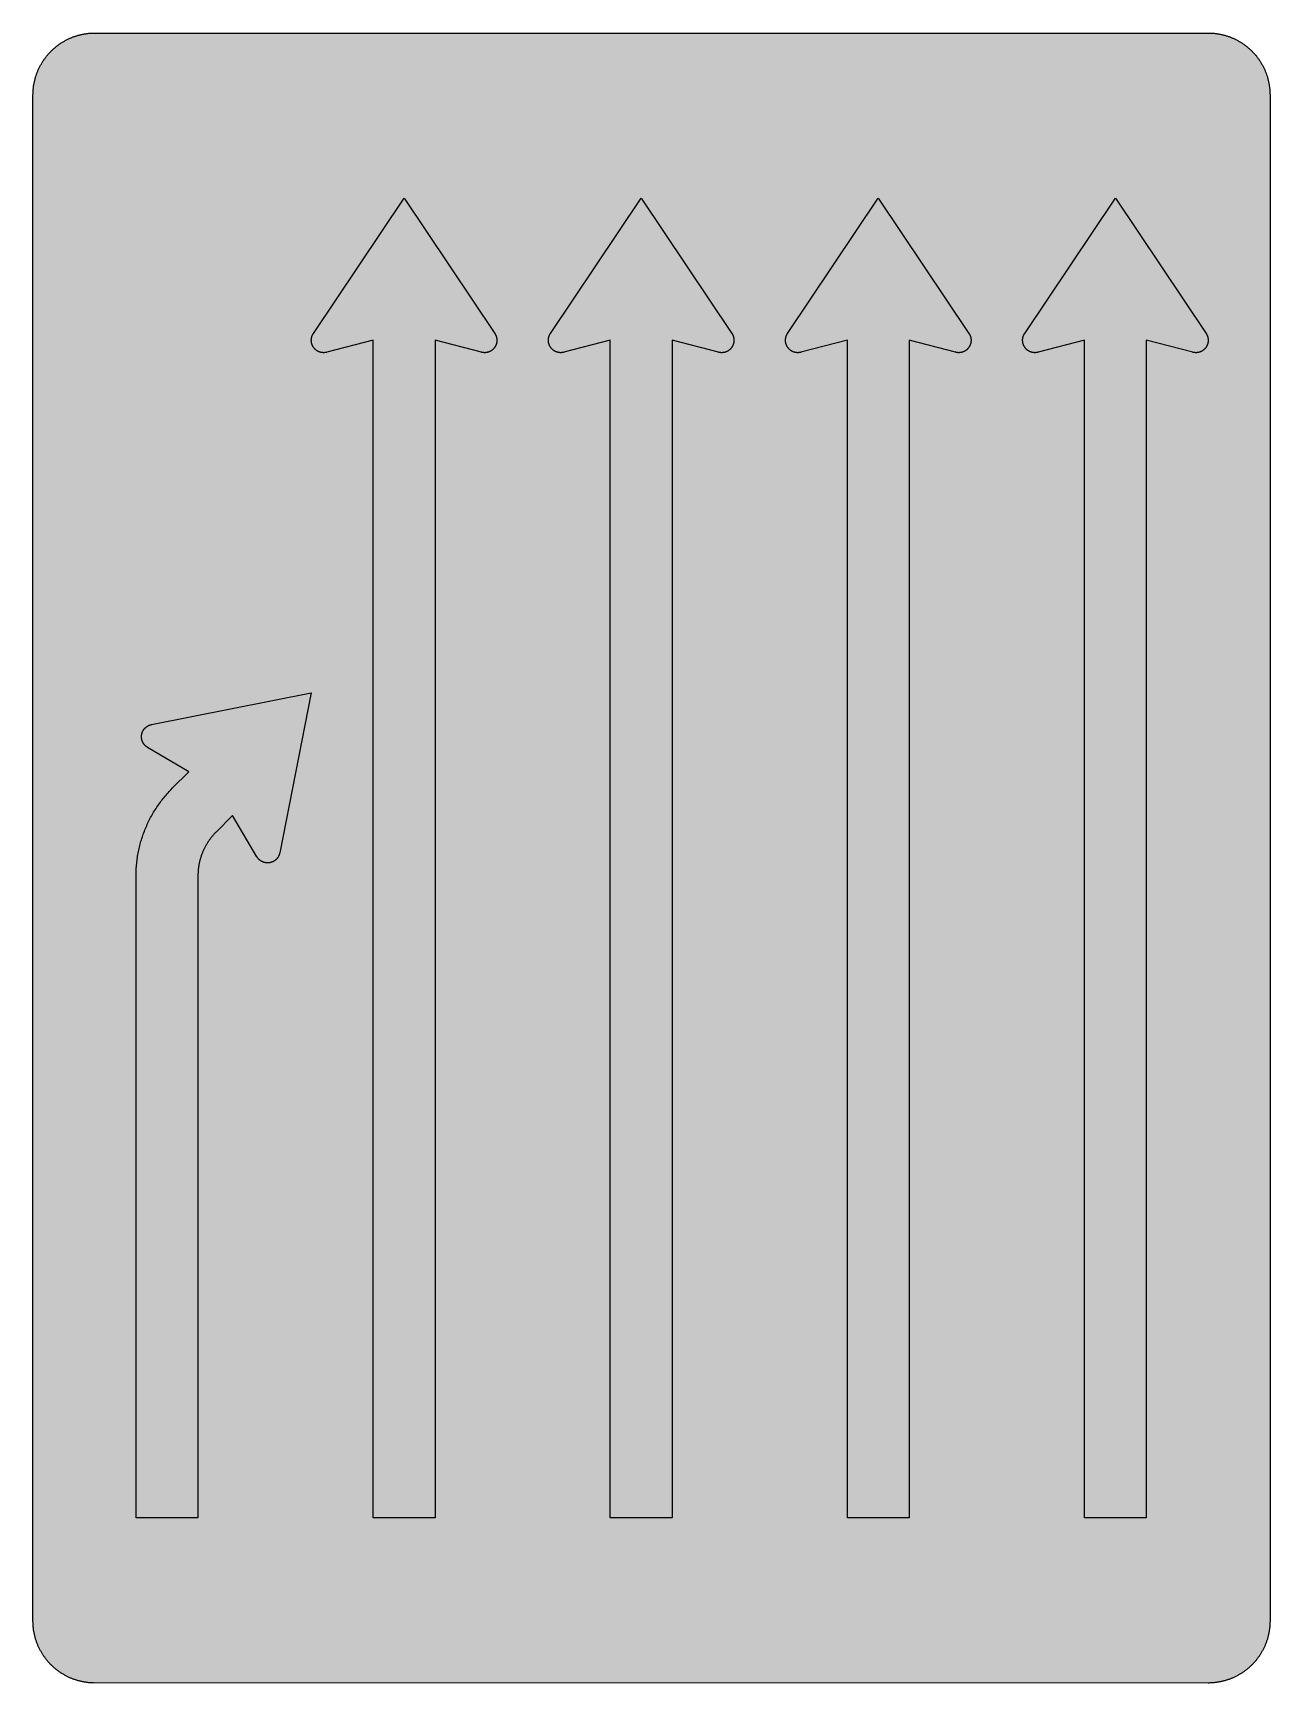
# Model space of a CAD drawing. Header units: millimetres. Extents: x 0 to 423, y 0 to 564.
import ezdxf

# ---------------------------------------------------------------- set-up
doc = ezdxf.new("R2010")
doc.units = ezdxf.units.MM

msp = doc.modelspace()

# ---------------------------------------------------------------- hatches: boundary and pattern name
for color, points in [(254, [(21.2189, 0.0537), (20.955, 0.0533), (20.6934, 0.0584), (20.4292, 0.066), (20.1676, 0.0787), (19.906, 0.094), (19.6469, 0.1118), (19.3853, 0.1321), (19.1262, 0.1549), (18.8671, 0.1829), (18.608, 0.2134), (18.349, 0.2464), (18.0924, 0.2845), (17.8359, 0.3251), (17.5793, 0.3683), (17.3253, 0.414), (17.0688, 0.4623), (16.8148, 0.5156), (16.5633, 0.5715), (16.3093, 0.6299), (16.0579, 0.6909), (15.809, 0.7544), (15.56, 0.823), (15.3111, 0.8941), (15.0622, 0.9677), (14.8158, 1.0439), (14.5694, 1.1227), (14.3256, 1.2065), (14.0818, 1.2903), (13.8379, 1.3792), (13.5966, 1.4707), (13.3579, 1.5672), (13.1191, 1.6637), (12.8803, 1.7628), (12.6441, 1.8669), (12.4079, 1.9736), (12.1742, 2.0803), (11.9405, 2.192), (11.7094, 2.3089), (11.4808, 2.4257), (11.2522, 2.5451), (11.0236, 2.6695), (10.7975, 2.794), (10.574, 2.9235), (10.3505, 3.0556), (10.1295, 3.1877), (9.9111, 3.3249), (9.6926, 3.4646), (9.4742, 3.6068), (9.2608, 3.7541), (9.0475, 3.9014), (8.8341, 4.0513), (8.6258, 4.2037), (8.4176, 4.3612), (8.2118, 4.5187), (8.0061, 4.6812), (7.8029, 4.8438), (7.6022, 5.0114), (7.4041, 5.1816), (7.206, 5.3518), (7.0129, 5.527), (6.8174, 5.7048), (6.6269, 5.8826), (6.4389, 6.0655), (6.2509, 6.2509), (6.0655, 6.4389), (5.8852, 6.6269), (5.7048, 6.8174), (5.527, 7.0104), (5.3518, 7.206), (5.1816, 7.4041), (5.0114, 7.6022), (4.8463, 7.8029), (4.6812, 8.0061), (4.5187, 8.2118), (4.3612, 8.4176), (4.2062, 8.6258), (4.0513, 8.8341), (3.9014, 9.0475), (3.7541, 9.2608), (3.6068, 9.4742), (3.4646, 9.6926), (3.3249, 9.9085), (3.1877, 10.1295), (3.0556, 10.3505), (2.9235, 10.574), (2.794, 10.7975), (2.6695, 11.0236), (2.5451, 11.2522), (2.4257, 11.4808), (2.3063, 11.7094), (2.192, 11.9405), (2.0803, 12.1742), (1.971, 12.4079), (1.8669, 12.6441), (1.7628, 12.8803), (1.6637, 13.1191), (1.5646, 13.3579), (1.4707, 13.5966), (1.3792, 13.8379), (1.2903, 14.0818), (1.2065, 14.3256), (1.1227, 14.5694), (1.0439, 14.8158), (0.9652, 15.0622), (0.8915, 15.3111), (0.823, 15.56), (0.7544, 15.809), (0.6883, 16.0604), (0.6274, 16.3119), (0.569, 16.5633), (0.5131, 16.8148), (0.4623, 17.0688), (0.4115, 17.3253), (0.3658, 17.5793), (0.3226, 17.8359), (0.2819, 18.0924), (0.2464, 18.3515), (0.2134, 18.608), (0.1829, 18.8671), (0.1549, 19.1262), (0.1295, 19.3878), (0.1092, 19.6469), (0.0914, 19.9085), (0.0762, 20.1701), (0.066, 20.4318), (0.0584, 20.6934), (0.0533, 20.955), (0.0508, 21.2192), (0.0522, 543.3314), (0.0533, 543.593), (0.0584, 543.8546), (0.066, 544.1188), (0.0762, 544.3804), (0.0914, 544.642), (0.1092, 544.9011), (0.1295, 545.1627), (0.1549, 545.4218), (0.1829, 545.6809), (0.2134, 545.94), (0.2464, 546.1991), (0.2819, 546.4556), (0.3226, 546.7121), (0.3658, 546.9687), (0.4115, 547.2227), (0.4623, 547.4792), (0.5131, 547.7332), (0.569, 547.9847), (0.6274, 548.2387), (0.6883, 548.4876), (0.7544, 548.7391), (0.823, 548.988), (0.8915, 549.2369), (0.9652, 549.4858), (1.0439, 549.7322), (1.1227, 549.9786), (1.2065, 550.2224), (1.2903, 550.4663), (1.3792, 550.7076), (1.4707, 550.9489), (1.5646, 551.1902), (1.6637, 551.4289), (1.7628, 551.6677), (1.8669, 551.9039), (1.971, 552.1401), (2.0803, 552.3738), (2.192, 552.6049), (2.3063, 552.8386), (2.4257, 553.0672), (2.5451, 553.2958), (2.6695, 553.5244), (2.794, 553.7505), (2.9235, 553.974), (3.0556, 554.1975), (3.1877, 554.4185), (3.3249, 554.6369), (3.4646, 554.8554), (3.6068, 555.0738), (3.7541, 555.2872), (3.9014, 555.5005), (4.0513, 555.7114), (4.2062, 555.9222), (4.3612, 556.1305), (4.5187, 556.3362), (4.6812, 556.5419), (4.8463, 556.7451), (5.0114, 556.9458), (5.1816, 557.1439), (5.3518, 557.342), (5.527, 557.5351), (5.7048, 557.7281), (5.8852, 557.9212), (6.0655, 558.1091), (6.2509, 558.2971), (6.4389, 558.4825), (6.6269, 558.6628), (6.8174, 558.8432), (7.0129, 559.021), (7.206, 559.1937), (7.4041, 559.3664), (7.6022, 559.5366), (7.8029, 559.7017), (8.0061, 559.8668), (8.2118, 560.0268), (8.4176, 560.1868), (8.6258, 560.3418), (8.8341, 560.4967), (9.0475, 560.6466), (9.2608, 560.7939), (9.4742, 560.9387), (9.6926, 561.0835), (9.9111, 561.2232), (10.1295, 561.3603), (10.3505, 561.4924), (10.574, 561.6245), (10.7975, 561.754), (11.0236, 561.8785), (11.2522, 562.0029), (11.4808, 562.1223), (11.7094, 562.2392), (11.9405, 562.356), (12.1742, 562.4678), (12.4079, 562.5744), (12.6441, 562.6811), (12.8803, 562.7853), (13.1191, 562.8843), (13.3579, 562.9834), (13.5966, 563.0774), (13.8379, 563.1688), (14.0818, 563.2577), (14.3256, 563.3415), (14.5694, 563.4253), (14.8158, 563.5041), (15.0622, 563.5803), (15.3111, 563.6539), (15.56, 563.7251), (15.809, 563.7936), (16.0579, 563.8571), (16.3093, 563.9206), (16.5633, 563.9791), (16.8148, 564.0349), (17.0688, 564.0857), (17.3253, 564.1365), (17.5793, 564.1823), (17.8359, 564.2254), (18.0924, 564.2635), (18.349, 564.3016), (18.608, 564.3347), (18.8671, 564.3651), (19.1262, 564.3931), (19.3853, 564.4185), (19.6469, 564.4388), (19.906, 564.4566), (20.1676, 564.4718), (20.4292, 564.482), (20.6934, 564.4896), (20.955, 564.4947), (21.2166, 564.4972), (402.2189, 564.4981), (402.4808, 564.4947), (402.7424, 564.4896), (403.0066, 564.482), (403.2682, 564.4718), (403.5298, 564.4566), (403.7889, 564.4388), (404.0505, 564.4185), (404.3096, 564.3931), (404.5687, 564.3651), (404.8277, 564.3347), (405.0868, 564.3016), (405.3434, 564.2635), (405.5999, 564.2254), (405.8564, 564.1823), (406.113, 564.1365), (406.367, 564.0857), (406.621, 564.0349), (406.875, 563.9791), (407.1264, 563.9206), (407.3779, 563.8571), (407.6268, 563.7936), (407.8783, 563.7251), (408.1272, 563.6539), (408.3736, 563.5803), (408.62, 563.5041), (408.8663, 563.4253), (409.1102, 563.3415), (409.354, 563.2577), (409.5979, 563.1688), (409.8392, 563.0774), (410.0805, 562.9834), (410.3192, 562.8843), (410.5554, 562.7853), (410.7942, 562.6811), (411.0279, 562.5744), (411.2616, 562.4678), (411.4952, 562.356), (411.7264, 562.2392), (411.9575, 562.1223), (412.1861, 562.0029), (412.4122, 561.8785), (412.6382, 561.754), (412.8643, 561.6245), (413.0853, 561.4924), (413.3063, 561.3603), (413.5272, 561.2232), (413.7457, 561.0835), (413.9616, 560.9387), (414.1775, 560.7939), (414.3908, 560.6466), (414.6017, 560.4967), (414.8125, 560.3418), (415.0208, 560.1868), (415.2265, 560.0268), (415.4297, 559.8668), (415.6329, 559.7017), (415.8336, 559.5366), (416.0342, 559.3664), (416.2298, 559.1937), (416.4254, 559.021), (416.6184, 558.8432), (416.8089, 558.6628), (416.9994, 558.4825), (417.1848, 558.2971), (417.3703, 558.1091), (417.5531, 557.9212), (417.7335, 557.7281), (417.9087, 557.5351), (418.084, 557.342), (418.2567, 557.1439), (418.4244, 556.9458), (418.592, 556.7451), (418.7546, 556.5419), (418.9171, 556.3362), (419.0746, 556.1305), (419.2321, 555.9222), (419.3845, 555.7114), (419.5369, 555.5005), (419.6842, 555.2872), (419.829, 555.0738), (419.9712, 554.8554), (420.1109, 554.6369), (420.2481, 554.4185), (420.3827, 554.1975), (420.5148, 553.974), (420.6418, 553.7505), (420.7688, 553.5244), (420.8907, 553.2958), (421.0126, 553.0672), (421.1295, 552.8386), (421.2438, 552.6049), (421.3555, 552.3738), (421.4647, 552.1401), (421.5689, 551.9039), (421.673, 551.6677), (421.7746, 551.4289), (421.8711, 551.1902), (421.9651, 550.9489), (422.0566, 550.7076), (422.1455, 550.4663), (422.2318, 550.2224), (422.3131, 549.9786), (422.3918, 549.7322), (422.4706, 549.4858), (422.5442, 549.2369), (422.6128, 548.988), (422.6814, 548.7391), (422.7449, 548.4876), (422.8084, 548.2387), (422.8668, 547.9847), (422.9227, 547.7332), (422.9735, 547.4792), (423.0243, 547.2227), (423.07, 546.9687), (423.1132, 546.7121), (423.1513, 546.4556), (423.1894, 546.1991), (423.2224, 545.94), (423.2529, 545.6809), (423.2808, 545.4218), (423.3037, 545.1627), (423.3266, 544.9011), (423.3443, 544.642), (423.357, 544.3804), (423.3697, 544.1188), (423.3774, 543.8546), (423.3824, 543.593), (423.385, 543.3314), (423.3855, 21.2203), (423.3824, 20.955), (423.3774, 20.6934), (423.3697, 20.4318), (423.357, 20.1701), (423.3443, 19.9085), (423.3266, 19.6469), (423.3037, 19.3878), (423.2808, 19.1262), (423.2529, 18.8671), (423.2224, 18.608), (423.1894, 18.3515), (423.1513, 18.0924), (423.1132, 17.8359), (423.07, 17.5793), (423.0243, 17.3253), (422.9735, 17.0688), (422.9227, 16.8148), (422.8668, 16.5633), (422.8084, 16.3119), (422.7449, 16.0604), (422.6814, 15.809), (422.6128, 15.56), (422.5442, 15.3111), (422.4706, 15.0622), (422.3918, 14.8158), (422.3131, 14.5694), (422.2318, 14.3256), (422.1455, 14.0818), (422.0566, 13.8379), (421.9651, 13.5966), (421.8711, 13.3579), (421.7746, 13.1191), (421.673, 12.8803), (421.5689, 12.6441), (421.4647, 12.4079), (421.3555, 12.1742), (421.2438, 11.9405), (421.1295, 11.7094), (421.0126, 11.4808), (420.8907, 11.2522), (420.7688, 11.0236), (420.6418, 10.7975), (420.5148, 10.574), (420.3827, 10.3505), (420.2481, 10.1295), (420.1109, 9.9085), (419.9712, 9.6926), (419.829, 9.4742), (419.6842, 9.2608), (419.5369, 9.0475), (419.3845, 8.8341), (419.2321, 8.6258), (419.0746, 8.4176), (418.9171, 8.2118), (418.7546, 8.0061), (418.592, 7.8029), (418.4244, 7.6022), (418.2567, 7.4041), (418.084, 7.206), (417.9087, 7.0104), (417.7335, 6.8174), (417.5531, 6.6269), (417.3703, 6.4389), (417.1848, 6.2509), (416.9994, 6.0655), (416.8089, 5.8826), (416.6184, 5.7048), (416.4254, 5.527), (416.2298, 5.3518), (416.0342, 5.1816), (415.8336, 5.0114), (415.6329, 4.8438), (415.4297, 4.6812), (415.2265, 4.5187), (415.0208, 4.3612), (414.8125, 4.2037), (414.6017, 4.0513), (414.3908, 3.9014), (414.1775, 3.7541), (413.9616, 3.6068), (413.7457, 3.4646), (413.5272, 3.3249), (413.3063, 3.1877), (413.0853, 3.0556), (412.8643, 2.9235), (412.6382, 2.794), (412.4122, 2.6695), (412.1861, 2.5451), (411.9575, 2.4257), (411.7264, 2.3089), (411.4952, 2.192), (411.2616, 2.0803), (411.0279, 1.9736), (410.7942, 1.8669), (410.5554, 1.7628), (410.3192, 1.6637), (410.0805, 1.5672), (409.8392, 1.4707), (409.5979, 1.3792), (409.354, 1.2903), (409.1102, 1.2065), (408.8663, 1.1227), (408.62, 1.0439), (408.3736, 0.9677), (408.1272, 0.8941), (407.8783, 0.823), (407.6268, 0.7544), (407.3779, 0.6909), (407.1264, 0.6299), (406.875, 0.5715), (406.621, 0.5156), (406.367, 0.4623), (406.113, 0.414), (405.8564, 0.3683), (405.5999, 0.3251), (405.3434, 0.2845), (405.0868, 0.2464), (404.8277, 0.2134), (404.5687, 0.1829), (404.3096, 0.1549), (404.0505, 0.1321), (403.7889, 0.1118), (403.5298, 0.094), (403.2682, 0.0787), (403.0066, 0.066), (402.7424, 0.0584), (402.4808, 0.0533), (402.2166, 0.0533)]), (59, [(116.4689, 459.3703), (100.5939, 455.2703), (100.5764, 455.2645), (100.5611, 455.262), (100.5434, 455.2569), (100.5281, 455.2518), (100.5129, 455.2493), (100.4951, 455.2442), (100.4799, 455.2417), (100.4621, 455.2366), (100.4468, 455.234), (100.4316, 455.2315), (100.4138, 455.2264), (100.3986, 455.2239), (100.3808, 455.2213), (100.3656, 455.2163), (100.3478, 455.2137), (100.3325, 455.2112), (100.3148, 455.2086), (100.2995, 455.2036), (100.2843, 455.201), (100.2665, 455.1985), (100.2513, 455.1959), (100.2335, 455.1934), (100.2182, 455.1909), (100.2005, 455.1883), (100.1852, 455.1858), (100.1674, 455.1832), (100.1522, 455.1807), (100.1344, 455.1782), (100.1192, 455.1756), (100.1014, 455.1731), (100.0862, 455.1705), (100.0684, 455.168), (100.0531, 455.168), (100.0354, 455.1655), (100.0201, 455.1629), (100.0023, 455.1604), (99.9846, 455.1604), (99.9693, 455.1578), (99.9515, 455.1553), (99.9363, 455.1553), (99.9185, 455.1528), (99.9033, 455.1502), (99.8855, 455.1502), (99.8703, 455.1477), (99.8525, 455.1477), (99.8347, 455.1451), (99.8195, 455.1451), (99.8017, 455.1451), (99.7864, 455.1426), (99.7687, 455.1426), (99.7534, 455.1401), (99.7356, 455.1401), (99.7179, 455.1401), (99.7026, 455.1401), (99.6848, 455.1375), (99.6696, 455.1375), (99.6518, 455.1375), (99.634, 455.1375), (99.6188, 455.1375), (99.601, 455.135), (99.5858, 455.135), (99.568, 455.135), (99.5502, 455.135), (99.535, 455.135), (99.4258, 455.1375), (99.3165, 455.1401), (99.2099, 455.1477), (99.1006, 455.1578), (98.9965, 455.1705), (98.8898, 455.1832), (98.7857, 455.201), (98.6815, 455.2213), (98.5774, 455.2442), (98.4758, 455.2696), (98.3767, 455.295), (98.2751, 455.3255), (98.1761, 455.3585), (98.0796, 455.3915), (97.983, 455.4296), (97.8865, 455.4677), (97.7925, 455.5084), (97.6986, 455.5541), (97.6071, 455.5998), (97.5157, 455.6455), (97.4268, 455.6963), (97.3404, 455.7497), (97.2541, 455.803), (97.1677, 455.8589), (97.0839, 455.9173), (97.0026, 455.9757), (96.9213, 456.0392), (96.8426, 456.1027), (96.7638, 456.1688), (96.6876, 456.2348), (96.614, 456.3034), (96.5403, 456.3745), (96.4692, 456.4482), (96.4006, 456.5218), (96.3346, 456.598), (96.2685, 456.6768), (96.205, 456.7555), (96.1415, 456.8368), (96.0831, 456.9181), (96.0247, 457.0019), (95.9688, 457.0882), (95.9129, 457.1746), (95.8621, 457.261), (95.8113, 457.3499), (95.7631, 457.4413), (95.7174, 457.5327), (95.6742, 457.6267), (95.6335, 457.7207), (95.5954, 457.8172), (95.5573, 457.9137), (95.5243, 458.0103), (95.4913, 458.1093), (95.4608, 458.2109), (95.4354, 458.31), (95.41, 458.4116), (95.3872, 458.5157), (95.3668, 458.6199), (95.3491, 458.724), (95.3338, 458.8307), (95.3237, 458.9374), (95.3135, 459.044), (95.3059, 459.1507), (95.3033, 459.2599), (95.3008, 459.3692), (95.3008, 459.4073), (95.3008, 459.4479), (95.3033, 459.486), (95.3033, 459.5266), (95.3059, 459.5647), (95.3084, 459.6054), (95.311, 459.6435), (95.3135, 459.6816), (95.316, 459.7222), (95.3186, 459.7603), (95.3237, 459.7984), (95.3262, 459.8365), (95.3313, 459.8772), (95.3364, 459.9153), (95.3414, 459.9534), (95.3465, 459.9915), (95.3541, 460.0321), (95.3592, 460.0702), (95.3668, 460.1083), (95.3719, 460.1464), (95.3795, 460.1845), (95.3872, 460.2226), (95.3973, 460.2607), (95.4049, 460.2988), (95.4126, 460.3369), (95.4227, 460.375), (95.4329, 460.4131), (95.4405, 460.4487), (95.4507, 460.4868), (95.4634, 460.5249), (95.4735, 460.563), (95.4837, 460.5985), (95.4964, 460.6366), (95.5065, 460.6722), (95.5192, 460.7103), (95.5319, 460.7484), (95.5446, 460.7839), (95.5573, 460.8195), (95.5726, 460.8576), (95.5853, 460.8932), (95.6005, 460.9287), (95.6132, 460.9668), (95.6285, 461.0024), (95.6437, 461.0379), (95.6589, 461.0735), (95.6767, 461.1091), (95.692, 461.1446), (95.7097, 461.1802), (95.725, 461.2157), (95.7428, 461.2488), (95.7605, 461.2843), (95.7783, 461.3199), (95.7961, 461.3529), (95.8139, 461.3885), (95.8342, 461.424), (95.852, 461.457), (95.8723, 461.4901), (95.8926, 461.5256), (95.9129, 461.5586), (95.9333, 461.5917), (95.9536, 461.6247), (95.9739, 461.6577), (95.9968, 461.6907), (96.0171, 461.7237), (127.0522, 508.0536), (158.0871, 461.7251), (158.1074, 461.6907), (158.1302, 461.6577), (158.1506, 461.6247), (158.1709, 461.5917), (158.1912, 461.5586), (158.2115, 461.5256), (158.2318, 461.4901), (158.2496, 461.457), (158.2699, 461.424), (158.2877, 461.3885), (158.308, 461.3529), (158.3258, 461.3199), (158.3436, 461.2843), (158.3614, 461.2488), (158.3766, 461.2157), (158.3944, 461.1802), (158.4122, 461.1446), (158.4274, 461.1091), (158.4427, 461.0735), (158.4579, 461.0379), (158.4731, 461.0024), (158.4884, 460.9668), (158.5036, 460.9287), (158.5163, 460.8932), (158.5316, 460.8576), (158.5443, 460.8195), (158.557, 460.7839), (158.5697, 460.7484), (158.5824, 460.7103), (158.5951, 460.6722), (158.6078, 460.6366), (158.6179, 460.5985), (158.6306, 460.563), (158.6408, 460.5249), (158.6509, 460.4868), (158.6611, 460.4487), (158.6713, 460.4131), (158.6789, 460.375), (158.689, 460.3369), (158.6967, 460.2988), (158.7068, 460.2607), (158.7144, 460.2226), (158.7221, 460.1845), (158.7297, 460.1464), (158.7373, 460.1083), (158.7424, 460.0702), (158.75, 460.0321), (158.7551, 459.9915), (158.7602, 459.9534), (158.7652, 459.9153), (158.7703, 459.8772), (158.7754, 459.8365), (158.7779, 459.7984), (158.783, 459.7603), (158.7856, 459.7222), (158.7906, 459.6816), (158.7932, 459.6435), (158.7932, 459.6054), (158.7957, 459.5647), (158.7983, 459.5266), (158.7983, 459.486), (158.8008, 459.4479), (158.8008, 459.4073), (158.8008, 459.3692), (158.8008, 459.2599), (158.7957, 459.1507), (158.7881, 459.044), (158.7779, 458.9374), (158.7678, 458.8307), (158.7525, 458.724), (158.7348, 458.6199), (158.7144, 458.5157), (158.6916, 458.4116), (158.6687, 458.31), (158.6408, 458.2109), (158.6103, 458.1093), (158.5798, 458.0103), (158.5443, 457.9137), (158.5062, 457.8172), (158.4681, 457.7207), (158.4274, 457.6267), (158.3842, 457.5327), (158.3385, 457.4413), (158.2903, 457.3499), (158.2395, 457.261), (158.1887, 457.1746), (158.1353, 457.0882), (158.0769, 457.0019), (158.021, 456.9181), (157.9601, 456.8368), (157.8991, 456.7555), (157.8356, 456.6768), (157.7696, 456.598), (157.701, 456.5218), (157.6324, 456.4482), (157.5613, 456.3745), (157.4876, 456.3034), (157.414, 456.2348), (157.3378, 456.1688), (157.2616, 456.1027), (157.1803, 456.0392), (157.1015, 455.9757), (157.0177, 455.9173), (156.9339, 455.8589), (156.8501, 455.803), (156.7637, 455.7497), (156.6748, 455.6963), (156.5859, 455.6455), (156.4945, 455.5998), (156.403, 455.5541), (156.3091, 455.5084), (156.2151, 455.4677), (156.1211, 455.4296), (156.0246, 455.3915), (155.9255, 455.3585), (155.8265, 455.3255), (155.7274, 455.295), (155.6258, 455.2696), (155.5242, 455.2442), (155.4201, 455.2213), (155.3159, 455.201), (155.2118, 455.1832), (155.1076, 455.1705), (155.001, 455.1578), (154.8943, 455.1477), (154.7851, 455.1401), (154.6758, 455.1375), (154.5666, 455.135), (154.5514, 455.135), (154.5336, 455.135), (154.5184, 455.135), (154.5006, 455.135), (154.4828, 455.1375), (154.4676, 455.1375), (154.4498, 455.1375), (154.4345, 455.1375), (154.4168, 455.1375), (154.4015, 455.1401), (154.3837, 455.1401), (154.366, 455.1401), (154.3507, 455.1401), (154.3329, 455.1426), (154.3177, 455.1426), (154.2999, 455.1451), (154.2847, 455.1451), (154.2669, 455.1451), (154.2517, 455.1477), (154.2339, 455.1477), (154.2161, 455.1502), (154.2009, 455.1502), (154.1831, 455.1528), (154.1678, 455.1553), (154.1501, 455.1553), (154.1348, 455.1578), (154.117, 455.1604), (154.1018, 455.1604), (154.084, 455.1629), (154.0688, 455.1655), (154.051, 455.168), (154.0332, 455.168), (154.018, 455.1705), (154.0002, 455.1731), (153.985, 455.1756), (153.9672, 455.1782), (153.9519, 455.1807), (153.9342, 455.1832), (153.9189, 455.1858), (153.9011, 455.1883), (153.8859, 455.1909), (153.8681, 455.1934), (153.8529, 455.1959), (153.8351, 455.1985), (153.8199, 455.201), (153.8021, 455.2036), (153.7868, 455.2086), (153.7716, 455.2112), (153.7538, 455.2137), (153.7386, 455.2163), (153.7208, 455.2213), (153.7056, 455.2239), (153.6878, 455.2264), (153.6725, 455.2315), (153.6548, 455.234), (153.6395, 455.2366), (153.6243, 455.2417), (153.6065, 455.2442), (153.5913, 455.2493), (153.5735, 455.2518), (153.5582, 455.2569), (153.543, 455.262), (153.5252, 455.2645), (153.51, 455.2696), (137.6355, 459.3703), (137.6355, 56.4981), (116.4689, 56.4981)]), (59, [(197.6078, 459.3703), (181.7328, 455.2703), (181.7141, 455.2645), (181.6989, 455.262), (181.6837, 455.2569), (181.6659, 455.2518), (181.6506, 455.2493), (181.6354, 455.2442), (181.6176, 455.2417), (181.6024, 455.2366), (181.5846, 455.234), (181.5694, 455.2315), (181.5541, 455.2264), (181.5363, 455.2239), (181.5211, 455.2213), (181.5033, 455.2163), (181.4881, 455.2137), (181.4703, 455.2112), (181.4551, 455.2086), (181.4373, 455.2036), (181.422, 455.201), (181.4068, 455.1985), (181.389, 455.1959), (181.3738, 455.1934), (181.356, 455.1909), (181.3408, 455.1883), (181.323, 455.1858), (181.3077, 455.1832), (181.29, 455.1807), (181.2747, 455.1782), (181.2569, 455.1756), (181.2417, 455.1731), (181.2239, 455.1705), (181.2087, 455.168), (181.1909, 455.168), (181.1757, 455.1655), (181.1579, 455.1629), (181.1401, 455.1604), (181.1249, 455.1604), (181.1071, 455.1578), (181.0918, 455.1553), (181.0741, 455.1553), (181.0588, 455.1528), (181.041, 455.1502), (181.0258, 455.1502), (181.008, 455.1477), (180.9902, 455.1477), (180.975, 455.1451), (180.9572, 455.1451), (180.942, 455.1451), (180.9242, 455.1426), (180.909, 455.1426), (180.8912, 455.1401), (180.8734, 455.1401), (180.8582, 455.1401), (180.8404, 455.1401), (180.8251, 455.1375), (180.8074, 455.1375), (180.7896, 455.1375), (180.7743, 455.1375), (180.7566, 455.1375), (180.7413, 455.135), (180.7235, 455.135), (180.7058, 455.135), (180.6905, 455.135), (180.6727, 455.135), (180.5635, 455.1375), (180.4543, 455.1401), (180.3476, 455.1477), (180.2409, 455.1578), (180.1343, 455.1705), (180.0276, 455.1832), (179.9234, 455.201), (179.8193, 455.2213), (179.7177, 455.2442), (179.6161, 455.2696), (179.5145, 455.295), (179.4154, 455.3255), (179.3164, 455.3585), (179.2173, 455.3915), (179.1208, 455.4296), (179.0268, 455.4677), (178.9303, 455.5084), (178.8389, 455.5541), (178.7474, 455.5998), (178.656, 455.6455), (178.5671, 455.6963), (178.4782, 455.7497), (178.3918, 455.803), (178.3055, 455.8589), (178.2242, 455.9173), (178.1404, 455.9757), (178.0591, 456.0392), (177.9803, 456.1027), (177.9041, 456.1688), (177.8279, 456.2348), (177.7517, 456.3034), (177.6806, 456.3745), (177.6095, 456.4482), (177.5409, 456.5218), (177.4723, 456.598), (177.4063, 456.6768), (177.3428, 456.7555), (177.2818, 456.8368), (177.2209, 456.9181), (177.1625, 457.0019), (177.1066, 457.0882), (177.0532, 457.1746), (176.9999, 457.261), (176.9516, 457.3499), (176.9034, 457.4413), (176.8577, 457.5327), (176.8145, 457.6267), (176.7738, 457.7207), (176.7332, 457.8172), (176.6976, 457.9137), (176.6621, 458.0103), (176.6291, 458.1093), (176.6011, 458.2109), (176.5732, 458.31), (176.5478, 458.4116), (176.5249, 458.5157), (176.5071, 458.6199), (176.4894, 458.724), (176.4741, 458.8307), (176.4614, 458.9374), (176.4513, 459.044), (176.4462, 459.1507), (176.4411, 459.2599), (176.4411, 459.3692), (176.4411, 459.4073), (176.4411, 459.4479), (176.4411, 459.486), (176.4436, 459.5266), (176.4436, 459.5647), (176.4462, 459.6054), (176.4487, 459.6435), (176.4513, 459.6816), (176.4538, 459.7222), (176.4589, 459.7603), (176.4614, 459.7984), (176.4665, 459.8365), (176.4716, 459.8772), (176.4741, 459.9153), (176.4817, 459.9534), (176.4868, 459.9915), (176.4919, 460.0321), (176.4995, 460.0702), (176.5046, 460.1083), (176.5122, 460.1464), (176.5198, 460.1845), (176.5275, 460.2226), (176.5351, 460.2607), (176.5427, 460.2988), (176.5529, 460.3369), (176.5605, 460.375), (176.5706, 460.4131), (176.5808, 460.4487), (176.591, 460.4868), (176.6011, 460.5249), (176.6113, 460.563), (176.624, 460.5985), (176.6341, 460.6366), (176.6468, 460.6722), (176.6595, 460.7103), (176.6722, 460.7484), (176.6849, 460.7839), (176.6976, 460.8195), (176.7103, 460.8576), (176.7256, 460.8932), (176.7383, 460.9287), (176.7535, 460.9668), (176.7688, 461.0024), (176.784, 461.0379), (176.7992, 461.0735), (176.8145, 461.1091), (176.8297, 461.1446), (176.8475, 461.1802), (176.8653, 461.2157), (176.8805, 461.2488), (176.8983, 461.2843), (176.9161, 461.3199), (176.9364, 461.3529), (176.9542, 461.3885), (176.972, 461.424), (176.9923, 461.457), (177.0101, 461.4901), (177.0304, 461.5256), (177.0507, 461.5586), (177.071, 461.5917), (177.0913, 461.6247), (177.1142, 461.6577), (177.1345, 461.6907), (177.1574, 461.7237), (208.1911, 508.0536), (239.226, 461.7251), (239.2477, 461.6907), (239.268, 461.6577), (239.2883, 461.6247), (239.3086, 461.5917), (239.329, 461.5586), (239.3493, 461.5256), (239.3696, 461.4901), (239.3899, 461.457), (239.4077, 461.424), (239.428, 461.3885), (239.4458, 461.3529), (239.4636, 461.3199), (239.4814, 461.2843), (239.4991, 461.2488), (239.5169, 461.2157), (239.5347, 461.1802), (239.5499, 461.1446), (239.5652, 461.1091), (239.583, 461.0735), (239.5982, 461.0379), (239.6134, 461.0024), (239.6287, 460.9668), (239.6414, 460.9287), (239.6566, 460.8932), (239.6693, 460.8576), (239.6846, 460.8195), (239.6973, 460.7839), (239.71, 460.7484), (239.7227, 460.7103), (239.7354, 460.6722), (239.7455, 460.6366), (239.7582, 460.5985), (239.7684, 460.563), (239.7785, 460.5249), (239.7887, 460.4868), (239.7989, 460.4487), (239.809, 460.4131), (239.8192, 460.375), (239.8268, 460.3369), (239.837, 460.2988), (239.8446, 460.2607), (239.8522, 460.2226), (239.8598, 460.1845), (239.8674, 460.1464), (239.8751, 460.1083), (239.8827, 460.0702), (239.8878, 460.0321), (239.8928, 459.9915), (239.9005, 459.9534), (239.9055, 459.9153), (239.9106, 459.8772), (239.9132, 459.8365), (239.9182, 459.7984), (239.9208, 459.7603), (239.9259, 459.7222), (239.9284, 459.6816), (239.9309, 459.6435), (239.9335, 459.6054), (239.936, 459.5647), (239.936, 459.5266), (239.9386, 459.486), (239.9386, 459.4479), (239.9386, 459.4073), (239.9411, 459.3692), (239.9386, 459.2599), (239.9335, 459.1507), (239.9284, 459.044), (239.9182, 458.9374), (239.9055, 458.8307), (239.8903, 458.724), (239.8725, 458.6199), (239.8547, 458.5157), (239.8319, 458.4116), (239.8065, 458.31), (239.7785, 458.2109), (239.7506, 458.1093), (239.7176, 458.0103), (239.682, 457.9137), (239.6465, 457.8172), (239.6084, 457.7207), (239.5652, 457.6267), (239.522, 457.5327), (239.4763, 457.4413), (239.428, 457.3499), (239.3798, 457.261), (239.3264, 457.1746), (239.2731, 457.0882), (239.2172, 457.0019), (239.1588, 456.9181), (239.0978, 456.8368), (239.0369, 456.7555), (238.9734, 456.6768), (238.9073, 456.598), (238.8413, 456.5218), (238.7702, 456.4482), (238.699, 456.3745), (238.6279, 456.3034), (238.5543, 456.2348), (238.4781, 456.1688), (238.3993, 456.1027), (238.3206, 456.0392), (238.2393, 455.9757), (238.158, 455.9173), (238.0742, 455.8589), (237.9878, 455.803), (237.9015, 455.7497), (237.8151, 455.6963), (237.7237, 455.6455), (237.6348, 455.5998), (237.5408, 455.5541), (237.4494, 455.5084), (237.3554, 455.4677), (237.2589, 455.4296), (237.1623, 455.3915), (237.0633, 455.3585), (236.9668, 455.3255), (236.8652, 455.295), (236.7636, 455.2696), (236.662, 455.2442), (236.5604, 455.2213), (236.4562, 455.201), (236.3521, 455.1832), (236.2454, 455.1705), (236.1387, 455.1578), (236.032, 455.1477), (235.9254, 455.1401), (235.8161, 455.1375), (235.7069, 455.135), (235.6891, 455.135), (235.6739, 455.135), (235.6561, 455.135), (235.6409, 455.135), (235.6231, 455.1375), (235.6053, 455.1375), (235.5901, 455.1375), (235.5723, 455.1375), (235.5571, 455.1375), (235.5393, 455.1401), (235.5215, 455.1401), (235.5063, 455.1401), (235.4885, 455.1401), (235.4732, 455.1426), (235.4555, 455.1426), (235.4402, 455.1451), (235.4224, 455.1451), (235.4072, 455.1451), (235.3894, 455.1477), (235.3716, 455.1477), (235.3564, 455.1502), (235.3386, 455.1502), (235.3234, 455.1528), (235.3056, 455.1553), (235.2904, 455.1553), (235.2726, 455.1578), (235.2573, 455.1604), (235.2396, 455.1604), (235.2243, 455.1629), (235.2065, 455.1655), (235.1888, 455.168), (235.1735, 455.168), (235.1557, 455.1705), (235.1405, 455.1731), (235.1227, 455.1756), (235.1075, 455.1782), (235.0897, 455.1807), (235.0745, 455.1832), (235.0567, 455.1858), (235.0414, 455.1883), (235.0237, 455.1909), (235.0084, 455.1934), (234.9906, 455.1959), (234.9754, 455.1985), (234.9576, 455.201), (234.9424, 455.2036), (234.9246, 455.2086), (234.9094, 455.2112), (234.8941, 455.2137), (234.8763, 455.2163), (234.8611, 455.2213), (234.8433, 455.2239), (234.8281, 455.2264), (234.8103, 455.2315), (234.7951, 455.234), (234.7773, 455.2366), (234.762, 455.2417), (234.7468, 455.2442), (234.729, 455.2493), (234.7138, 455.2518), (234.696, 455.2569), (234.6808, 455.262), (234.6655, 455.2645), (234.6477, 455.2696), (218.7744, 459.3703), (218.7744, 56.4981), (197.6078, 56.4981)]), (59, [(278.7467, 459.3703), (262.8717, 455.2703), (262.8544, 455.2645), (262.8392, 455.262), (262.8214, 455.2569), (262.8062, 455.2518), (262.7884, 455.2493), (262.7732, 455.2442), (262.7579, 455.2417), (262.7401, 455.2366), (262.7249, 455.234), (262.7071, 455.2315), (262.6919, 455.2264), (262.6766, 455.2239), (262.6589, 455.2213), (262.6436, 455.2163), (262.6258, 455.2137), (262.6106, 455.2112), (262.5928, 455.2086), (262.5776, 455.2036), (262.5598, 455.201), (262.5446, 455.1985), (262.5293, 455.1959), (262.5115, 455.1934), (262.4963, 455.1909), (262.4785, 455.1883), (262.4633, 455.1858), (262.4455, 455.1832), (262.4303, 455.1807), (262.4125, 455.1782), (262.3972, 455.1756), (262.3795, 455.1731), (262.3642, 455.1705), (262.3464, 455.168), (262.3312, 455.168), (262.3134, 455.1655), (262.2956, 455.1629), (262.2804, 455.1604), (262.2626, 455.1604), (262.2474, 455.1578), (262.2296, 455.1553), (262.2144, 455.1553), (262.1966, 455.1528), (262.1813, 455.1502), (262.1636, 455.1502), (262.1458, 455.1477), (262.1305, 455.1477), (262.1128, 455.1451), (262.0975, 455.1451), (262.0797, 455.1451), (262.0645, 455.1426), (262.0467, 455.1426), (262.0289, 455.1401), (262.0137, 455.1401), (261.9959, 455.1401), (261.9807, 455.1401), (261.9629, 455.1375), (261.9451, 455.1375), (261.9299, 455.1375), (261.9121, 455.1375), (261.8969, 455.1375), (261.8791, 455.135), (261.8613, 455.135), (261.8461, 455.135), (261.8283, 455.135), (261.813, 455.135), (261.7038, 455.1375), (261.5946, 455.1401), (261.4854, 455.1477), (261.3787, 455.1578), (261.272, 455.1705), (261.1679, 455.1832), (261.0637, 455.201), (260.9596, 455.2213), (260.8555, 455.2442), (260.7539, 455.2696), (260.6523, 455.295), (260.5532, 455.3255), (260.4541, 455.3585), (260.3576, 455.3915), (260.2611, 455.4296), (260.1646, 455.4677), (260.0706, 455.5084), (259.9766, 455.5541), (259.8852, 455.5998), (259.7937, 455.6455), (259.7048, 455.6963), (259.6185, 455.7497), (259.5296, 455.803), (259.4458, 455.8589), (259.3619, 455.9173), (259.2807, 455.9757), (259.1994, 456.0392), (259.1206, 456.1027), (259.0419, 456.1688), (258.9657, 456.2348), (258.892, 456.3034), (258.8184, 456.3745), (258.7473, 456.4482), (258.6787, 456.5218), (258.6101, 456.598), (258.5466, 456.6768), (258.4831, 456.7555), (258.4196, 456.8368), (258.3612, 456.9181), (258.3028, 457.0019), (258.2469, 457.0882), (258.191, 457.1746), (258.1402, 457.261), (258.0894, 457.3499), (258.0411, 457.4413), (257.9954, 457.5327), (257.9522, 457.6267), (257.9116, 457.7207), (257.8735, 457.8172), (257.8354, 457.9137), (257.8024, 458.0103), (257.7694, 458.1093), (257.7389, 458.2109), (257.7109, 458.31), (257.6881, 458.4116), (257.6652, 458.5157), (257.6449, 458.6199), (257.6271, 458.724), (257.6119, 458.8307), (257.6017, 458.9374), (257.5916, 459.044), (257.5839, 459.1507), (257.5789, 459.2599), (257.5789, 459.3692), (257.5789, 459.4073), (257.5789, 459.4479), (257.5814, 459.486), (257.5814, 459.5266), (257.5839, 459.5647), (257.5865, 459.6054), (257.5865, 459.6435), (257.5916, 459.6816), (257.5941, 459.7222), (257.5966, 459.7603), (257.6017, 459.7984), (257.6043, 459.8365), (257.6093, 459.8772), (257.6144, 459.9153), (257.6195, 459.9534), (257.6246, 459.9915), (257.6297, 460.0321), (257.6373, 460.0702), (257.6449, 460.1083), (257.65, 460.1464), (257.6576, 460.1845), (257.6652, 460.2226), (257.6728, 460.2607), (257.683, 460.2988), (257.6906, 460.3369), (257.7008, 460.375), (257.7084, 460.4131), (257.7186, 460.4487), (257.7287, 460.4868), (257.7389, 460.5249), (257.7516, 460.563), (257.7617, 460.5985), (257.7744, 460.6366), (257.7846, 460.6722), (257.7973, 460.7103), (257.81, 460.7484), (257.8227, 460.7839), (257.8354, 460.8195), (257.8506, 460.8576), (257.8633, 460.8932), (257.8786, 460.9287), (257.8913, 460.9668), (257.9065, 461.0024), (257.9218, 461.0379), (257.937, 461.0735), (257.9548, 461.1091), (257.97, 461.1446), (257.9853, 461.1802), (258.003, 461.2157), (258.0208, 461.2488), (258.0386, 461.2843), (258.0564, 461.3199), (258.0742, 461.3529), (258.0919, 461.3885), (258.1123, 461.424), (258.13, 461.457), (258.1504, 461.4901), (258.1707, 461.5256), (258.191, 461.5586), (258.2113, 461.5917), (258.2316, 461.6247), (258.252, 461.6577), (258.2748, 461.6907), (258.2951, 461.7237), (289.33, 508.0536), (320.3649, 461.7251), (320.3854, 461.6907), (320.4058, 461.6577), (320.4286, 461.6247), (320.4489, 461.5917), (320.4693, 461.5586), (320.4896, 461.5256), (320.5099, 461.4901), (320.5277, 461.457), (320.548, 461.424), (320.5658, 461.3885), (320.5861, 461.3529), (320.6039, 461.3199), (320.6217, 461.2843), (320.6394, 461.2488), (320.6547, 461.2157), (320.6725, 461.1802), (320.6877, 461.1446), (320.7055, 461.1091), (320.7207, 461.0735), (320.736, 461.0379), (320.7512, 461.0024), (320.7664, 460.9668), (320.7817, 460.9287), (320.7944, 460.8932), (320.8096, 460.8576), (320.8223, 460.8195), (320.835, 460.7839), (320.8477, 460.7484), (320.8604, 460.7103), (320.8731, 460.6722), (320.8858, 460.6366), (320.896, 460.5985), (320.9087, 460.563), (320.9188, 460.5249), (320.929, 460.4868), (320.9392, 460.4487), (320.9493, 460.4131), (320.9569, 460.375), (320.9671, 460.3369), (320.9747, 460.2988), (320.9849, 460.2607), (320.9925, 460.2226), (321.0001, 460.1845), (321.0077, 460.1464), (321.0128, 460.1083), (321.0204, 460.0702), (321.0255, 460.0321), (321.0331, 459.9915), (321.0382, 459.9534), (321.0433, 459.9153), (321.0484, 459.8772), (321.0535, 459.8365), (321.056, 459.7984), (321.0611, 459.7603), (321.0636, 459.7222), (321.0662, 459.6816), (321.0687, 459.6435), (321.0712, 459.6054), (321.0738, 459.5647), (321.0763, 459.5266), (321.0763, 459.486), (321.0789, 459.4479), (321.0789, 459.4073), (321.0789, 459.3692), (321.0763, 459.2599), (321.0738, 459.1507), (321.0662, 459.044), (321.056, 458.9374), (321.0458, 458.8307), (321.0306, 458.724), (321.0128, 458.6199), (320.9925, 458.5157), (320.9696, 458.4116), (320.9442, 458.31), (320.9188, 458.2109), (320.8884, 458.1093), (320.8553, 458.0103), (320.8223, 457.9137), (320.7842, 457.8172), (320.7461, 457.7207), (320.7055, 457.6267), (320.6623, 457.5327), (320.6166, 457.4413), (320.5683, 457.3499), (320.5175, 457.261), (320.4667, 457.1746), (320.4108, 457.0882), (320.355, 457.0019), (320.2991, 456.9181), (320.2381, 456.8368), (320.1772, 456.7555), (320.1111, 456.6768), (320.0476, 456.598), (319.979, 456.5218), (319.9105, 456.4482), (319.8393, 456.3745), (319.7657, 456.3034), (319.692, 456.2348), (319.6158, 456.1688), (319.5396, 456.1027), (319.4583, 456.0392), (319.3796, 455.9757), (319.2958, 455.9173), (319.212, 455.8589), (319.1281, 455.803), (319.0418, 455.7497), (318.9529, 455.6963), (318.864, 455.6455), (318.7725, 455.5998), (318.6811, 455.5541), (318.5871, 455.5084), (318.4931, 455.4677), (318.3966, 455.4296), (318.3001, 455.3915), (318.2036, 455.3585), (318.1045, 455.3255), (318.0055, 455.295), (317.9039, 455.2696), (317.8023, 455.2442), (317.6981, 455.2213), (317.594, 455.201), (317.4898, 455.1832), (317.3857, 455.1705), (317.279, 455.1578), (317.1723, 455.1477), (317.0631, 455.1401), (316.9539, 455.1375), (316.8447, 455.135), (316.8294, 455.135), (316.8117, 455.135), (316.7964, 455.135), (316.7786, 455.135), (316.7609, 455.1375), (316.7456, 455.1375), (316.7278, 455.1375), (316.7126, 455.1375), (316.6948, 455.1375), (316.6796, 455.1401), (316.6618, 455.1401), (316.644, 455.1401), (316.6288, 455.1401), (316.611, 455.1426), (316.5958, 455.1426), (316.578, 455.1451), (316.5627, 455.1451), (316.545, 455.1451), (316.5272, 455.1477), (316.5119, 455.1477), (316.4942, 455.1502), (316.4789, 455.1502), (316.4611, 455.1528), (316.4459, 455.1553), (316.4281, 455.1553), (316.4129, 455.1578), (316.3951, 455.1604), (316.3799, 455.1604), (316.3621, 455.1629), (316.3443, 455.1655), (316.3291, 455.168), (316.3113, 455.168), (316.296, 455.1705), (316.2783, 455.1731), (316.263, 455.1756), (316.2452, 455.1782), (316.23, 455.1807), (316.2122, 455.1832), (316.197, 455.1858), (316.1792, 455.1883), (316.164, 455.1909), (316.1462, 455.1934), (316.1309, 455.1959), (316.1132, 455.1985), (316.0979, 455.201), (316.0801, 455.2036), (316.0649, 455.2086), (316.0471, 455.2112), (316.0319, 455.2137), (316.0166, 455.2163), (315.9989, 455.2213), (315.9836, 455.2239), (315.9658, 455.2264), (315.9506, 455.2315), (315.9328, 455.234), (315.9176, 455.2366), (315.8998, 455.2417), (315.8846, 455.2442), (315.8693, 455.2493), (315.8515, 455.2518), (315.8363, 455.2569), (315.8185, 455.262), (315.8033, 455.2645), (315.788, 455.2696), (299.9133, 459.3703), (299.9133, 56.4981), (278.7467, 56.4981)]), (59, [(359.8855, 459.3703), (344.0105, 455.2703), (343.9922, 455.2645), (343.977, 455.262), (343.9617, 455.2569), (343.9439, 455.2518), (343.9287, 455.2493), (343.9109, 455.2442), (343.8957, 455.2417), (343.8804, 455.2366), (343.8627, 455.234), (343.8474, 455.2315), (343.8296, 455.2264), (343.8144, 455.2239), (343.7992, 455.2213), (343.7814, 455.2163), (343.7661, 455.2137), (343.7484, 455.2112), (343.7331, 455.2086), (343.7153, 455.2036), (343.7001, 455.201), (343.6823, 455.1985), (343.6671, 455.1959), (343.6493, 455.1934), (343.6341, 455.1909), (343.6188, 455.1883), (343.601, 455.1858), (343.5858, 455.1832), (343.568, 455.1807), (343.5528, 455.1782), (343.535, 455.1756), (343.5198, 455.1731), (343.502, 455.1705), (343.4842, 455.168), (343.469, 455.168), (343.4512, 455.1655), (343.4359, 455.1629), (343.4182, 455.1604), (343.4029, 455.1604), (343.3851, 455.1578), (343.3699, 455.1553), (343.3521, 455.1553), (343.3369, 455.1528), (343.3191, 455.1502), (343.3013, 455.1502), (343.2861, 455.1477), (343.2683, 455.1477), (343.2531, 455.1451), (343.2353, 455.1451), (343.22, 455.1451), (343.2023, 455.1426), (343.1845, 455.1426), (343.1692, 455.1401), (343.1515, 455.1401), (343.1362, 455.1401), (343.1184, 455.1401), (343.1032, 455.1375), (343.0854, 455.1375), (343.0676, 455.1375), (343.0524, 455.1375), (343.0346, 455.1375), (343.0194, 455.135), (343.0016, 455.135), (342.9838, 455.135), (342.9686, 455.135), (342.9508, 455.135), (342.8416, 455.1375), (342.7324, 455.1401), (342.6257, 455.1477), (342.519, 455.1578), (342.4123, 455.1705), (342.3056, 455.1832), (342.2015, 455.201), (342.0974, 455.2213), (341.9958, 455.2442), (341.8942, 455.2696), (341.7926, 455.295), (341.6935, 455.3255), (341.5944, 455.3585), (341.4954, 455.3915), (341.3989, 455.4296), (341.3023, 455.4677), (341.2084, 455.5084), (341.1169, 455.5541), (341.0229, 455.5998), (340.934, 455.6455), (340.8451, 455.6963), (340.7562, 455.7497), (340.6699, 455.803), (340.5835, 455.8589), (340.4997, 455.9173), (340.4184, 455.9757), (340.3371, 456.0392), (340.2584, 456.1027), (340.1797, 456.1688), (340.106, 456.2348), (340.0298, 456.3034), (339.9587, 456.3745), (339.8876, 456.4482), (339.8164, 456.5218), (339.7504, 456.598), (339.6844, 456.6768), (339.6209, 456.7555), (339.5599, 456.8368), (339.4989, 456.9181), (339.4405, 457.0019), (339.3846, 457.0882), (339.3313, 457.1746), (339.278, 457.261), (339.2297, 457.3499), (339.1814, 457.4413), (339.1357, 457.5327), (339.0925, 457.6267), (339.0494, 457.7207), (339.0113, 457.8172), (338.9757, 457.9137), (338.9401, 458.0103), (338.9071, 458.1093), (338.8792, 458.2109), (338.8512, 458.31), (338.8258, 458.4116), (338.803, 458.5157), (338.7827, 458.6199), (338.7674, 458.724), (338.7522, 458.8307), (338.7395, 458.9374), (338.7293, 459.044), (338.7242, 459.1507), (338.7192, 459.2599), (338.7166, 459.3692), (338.7166, 459.4073), (338.7192, 459.4479), (338.7192, 459.486), (338.7217, 459.5266), (338.7217, 459.5647), (338.7242, 459.6054), (338.7268, 459.6435), (338.7293, 459.6816), (338.7319, 459.7222), (338.7369, 459.7603), (338.7395, 459.7984), (338.7446, 459.8365), (338.7471, 459.8772), (338.7522, 459.9153), (338.7573, 459.9534), (338.7649, 459.9915), (338.77, 460.0321), (338.775, 460.0702), (338.7827, 460.1083), (338.7903, 460.1464), (338.7979, 460.1845), (338.8055, 460.2226), (338.8131, 460.2607), (338.8208, 460.2988), (338.8309, 460.3369), (338.8385, 460.375), (338.8487, 460.4131), (338.8589, 460.4487), (338.869, 460.4868), (338.8792, 460.5249), (338.8893, 460.563), (338.8995, 460.5985), (338.9122, 460.6366), (338.9249, 460.6722), (338.9351, 460.7103), (338.9478, 460.7484), (338.9605, 460.7839), (338.9757, 460.8195), (338.9884, 460.8576), (339.0011, 460.8932), (339.0163, 460.9287), (339.0316, 460.9668), (339.0468, 461.0024), (339.0621, 461.0379), (339.0773, 461.0735), (339.0925, 461.1091), (339.1078, 461.1446), (339.1256, 461.1802), (339.1433, 461.2157), (339.1586, 461.2488), (339.1764, 461.2843), (339.1941, 461.3199), (339.2119, 461.3529), (339.2322, 461.3885), (339.25, 461.424), (339.2703, 461.457), (339.2881, 461.4901), (339.3084, 461.5256), (339.3288, 461.5586), (339.3491, 461.5917), (339.3694, 461.6247), (339.3923, 461.6577), (339.4126, 461.6907), (339.4354, 461.7237), (370.4689, 508.0536), (401.5038, 461.7251), (401.5232, 461.6907), (401.5461, 461.6577), (401.5664, 461.6247), (401.5867, 461.5917), (401.607, 461.5586), (401.6273, 461.5256), (401.6477, 461.4901), (401.668, 461.457), (401.6858, 461.424), (401.7061, 461.3885), (401.7239, 461.3529), (401.7416, 461.3199), (401.7594, 461.2843), (401.7772, 461.2488), (401.795, 461.2157), (401.8102, 461.1802), (401.828, 461.1446), (401.8432, 461.1091), (401.861, 461.0735), (401.8763, 461.0379), (401.8915, 461.0024), (401.9042, 460.9668), (401.9194, 460.9287), (401.9347, 460.8932), (401.9474, 460.8576), (401.9626, 460.8195), (401.9753, 460.7839), (401.988, 460.7484), (402.0007, 460.7103), (402.0109, 460.6722), (402.0236, 460.6366), (402.0363, 460.5985), (402.0464, 460.563), (402.0566, 460.5249), (402.0668, 460.4868), (402.0769, 460.4487), (402.0871, 460.4131), (402.0972, 460.375), (402.1049, 460.3369), (402.115, 460.2988), (402.1226, 460.2607), (402.1303, 460.2226), (402.1379, 460.1845), (402.1455, 460.1464), (402.1531, 460.1083), (402.1582, 460.0702), (402.1658, 460.0321), (402.1709, 459.9915), (402.176, 459.9534), (402.1811, 459.9153), (402.1861, 459.8772), (402.1912, 459.8365), (402.1963, 459.7984), (402.1988, 459.7603), (402.2039, 459.7222), (402.2065, 459.6816), (402.209, 459.6435), (402.2115, 459.6054), (402.2141, 459.5647), (402.2141, 459.5266), (402.2166, 459.486), (402.2166, 459.4479), (402.2166, 459.4073), (402.2166, 459.3692), (402.2166, 459.2599), (402.2115, 459.1507), (402.2065, 459.044), (402.1963, 458.9374), (402.1836, 458.8307), (402.1684, 458.724), (402.1506, 458.6199), (402.1328, 458.5157), (402.1099, 458.4116), (402.0845, 458.31), (402.0566, 458.2109), (402.0261, 458.1093), (401.9956, 458.0103), (401.9601, 457.9137), (401.9245, 457.8172), (401.8839, 457.7207), (401.8432, 457.6267), (401.8001, 457.5327), (401.7543, 457.4413), (401.7061, 457.3499), (401.6578, 457.261), (401.6045, 457.1746), (401.5511, 457.0882), (401.4953, 457.0019), (401.4368, 456.9181), (401.3759, 456.8368), (401.3149, 456.7555), (401.2514, 456.6768), (401.1854, 456.598), (401.1168, 456.5218), (401.0482, 456.4482), (400.9771, 456.3745), (400.906, 456.3034), (400.8298, 456.2348), (400.7561, 456.1688), (400.6774, 456.1027), (400.5986, 456.0392), (400.5174, 455.9757), (400.4361, 455.9173), (400.3523, 455.8589), (400.2659, 455.803), (400.1795, 455.7497), (400.0906, 455.6963), (400.0017, 455.6455), (399.9128, 455.5998), (399.8189, 455.5541), (399.7274, 455.5084), (399.6334, 455.4677), (399.5369, 455.4296), (399.4404, 455.3915), (399.3413, 455.3585), (399.2423, 455.3255), (399.1432, 455.295), (399.0416, 455.2696), (398.94, 455.2442), (398.8384, 455.2213), (398.7343, 455.201), (398.6301, 455.1832), (398.5235, 455.1705), (398.4168, 455.1578), (398.3101, 455.1477), (398.2034, 455.1401), (398.0942, 455.1375), (397.985, 455.135), (397.9672, 455.135), (397.952, 455.135), (397.9342, 455.135), (397.9164, 455.135), (397.9012, 455.1375), (397.8834, 455.1375), (397.8681, 455.1375), (397.8504, 455.1375), (397.8351, 455.1375), (397.8173, 455.1401), (397.7996, 455.1401), (397.7843, 455.1401), (397.7665, 455.1401), (397.7513, 455.1426), (397.7335, 455.1426), (397.7183, 455.1451), (397.7005, 455.1451), (397.6827, 455.1451), (397.6675, 455.1477), (397.6497, 455.1477), (397.6345, 455.1502), (397.6167, 455.1502), (397.6014, 455.1528), (397.5837, 455.1553), (397.5684, 455.1553), (397.5506, 455.1578), (397.5329, 455.1604), (397.5176, 455.1604), (397.4998, 455.1629), (397.4846, 455.1655), (397.4668, 455.168), (397.4516, 455.168), (397.4338, 455.1705), (397.4186, 455.1731), (397.4008, 455.1756), (397.3855, 455.1782), (397.3678, 455.1807), (397.3525, 455.1832), (397.3347, 455.1858), (397.3195, 455.1883), (397.3017, 455.1909), (397.2865, 455.1934), (397.2687, 455.1959), (397.2535, 455.1985), (397.2357, 455.201), (397.2204, 455.2036), (397.2027, 455.2086), (397.1874, 455.2112), (397.1696, 455.2137), (397.1544, 455.2163), (397.1392, 455.2213), (397.1214, 455.2239), (397.1061, 455.2264), (397.0884, 455.2315), (397.0731, 455.234), (397.0553, 455.2366), (397.0401, 455.2417), (397.0223, 455.2442), (397.0071, 455.2493), (396.9918, 455.2518), (396.9741, 455.2569), (396.9588, 455.262), (396.941, 455.2645), (396.9258, 455.2696), (381.0522, 459.3703), (381.0522, 56.4981), (359.8855, 56.4981)]), (59, [(53.3947, 311.778), (39.2712, 320.1056), (39.21, 320.1416), (39.1516, 320.1772), (39.0906, 320.2153), (39.0347, 320.2534), (38.9763, 320.294), (38.9204, 320.3346), (38.8645, 320.3753), (38.8087, 320.4185), (38.7553, 320.4616), (38.702, 320.5048), (38.6486, 320.5505), (38.5978, 320.5937), (38.547, 320.642), (38.4962, 320.6877), (38.448, 320.736), (38.3997, 320.7842), (38.3515, 320.8325), (38.3057, 320.8833), (38.26, 320.9341), (38.2143, 320.9849), (38.1711, 321.0382), (38.1279, 321.089), (38.0848, 321.1424), (38.0441, 321.1982), (38.0035, 321.2516), (37.9628, 321.3075), (37.9247, 321.3633), (37.8866, 321.4192), (37.8485, 321.4776), (37.813, 321.5335), (37.7774, 321.5919), (37.7444, 321.6504), (37.7114, 321.7113), (37.6784, 321.7697), (37.6479, 321.8307), (37.6174, 321.8917), (37.5869, 321.9526), (37.559, 322.0136), (37.531, 322.0771), (37.5056, 322.138), (37.4802, 322.2015), (37.4548, 322.265), (37.432, 322.3311), (37.4091, 322.3946), (37.3888, 322.4581), (37.3685, 322.5241), (37.3482, 322.5902), (37.3304, 322.6562), (37.3126, 322.7222), (37.2974, 322.7883), (37.2821, 322.8569), (37.2669, 322.9229), (37.2542, 322.9915), (37.244, 323.0575), (37.2339, 323.1261), (37.2237, 323.1947), (37.2135, 323.2633), (37.2059, 323.3318), (37.2008, 323.403), (37.1958, 323.4715), (37.1907, 323.5401), (37.1881, 323.6112), (37.1881, 323.6798), (37.1856, 323.7509), (37.1881, 323.8449), (37.1907, 323.9389), (37.1958, 324.0329), (37.2034, 324.1269), (37.211, 324.2183), (37.2237, 324.3097), (37.2364, 324.4012), (37.2516, 324.4926), (37.2694, 324.5841), (37.2872, 324.673), (37.3075, 324.7619), (37.3304, 324.8508), (37.3558, 324.9397), (37.3812, 325.026), (37.4117, 325.1124), (37.4396, 325.1962), (37.4726, 325.2826), (37.5056, 325.3664), (37.5412, 325.4477), (37.5793, 325.5315), (37.6174, 325.6128), (37.658, 325.6915), (37.6987, 325.7702), (37.7444, 325.849), (37.7876, 325.9277), (37.8358, 326.0039), (37.8841, 326.0776), (37.9349, 326.1538), (37.9857, 326.2249), (38.039, 326.2986), (38.0924, 326.3697), (38.1483, 326.4383), (38.2067, 326.5068), (38.2651, 326.5729), (38.3261, 326.6389), (38.387, 326.705), (38.4505, 326.7685), (38.514, 326.8294), (38.5801, 326.8904), (38.6486, 326.9513), (38.7147, 327.0072), (38.7858, 327.0656), (38.8569, 327.119), (38.928, 327.1749), (39.0017, 327.2257), (39.0754, 327.2765), (39.1516, 327.3247), (39.2278, 327.373), (39.3065, 327.4187), (39.3852, 327.4644), (39.4665, 327.5076), (39.5478, 327.5482), (39.6291, 327.5863), (39.7129, 327.6244), (39.7967, 327.6625), (39.8831, 327.6956), (39.9694, 327.7286), (40.0558, 327.7591), (40.1447, 327.787), (40.2336, 327.8149), (40.3225, 327.8403), (40.4139, 327.8632), (40.5054, 327.8835), (40.5994, 327.9038), (95.3022, 338.7203), (84.4889, 284.0161), (84.4677, 283.9212), (84.4474, 283.8298), (84.4245, 283.7409), (84.3991, 283.6494), (84.3712, 283.5605), (84.3432, 283.4716), (84.3128, 283.3853), (84.2797, 283.2989), (84.2442, 283.2125), (84.2086, 283.1287), (84.1705, 283.0449), (84.1324, 282.9636), (84.0918, 282.8823), (84.0486, 282.8036), (84.0029, 282.7223), (83.9572, 282.6461), (83.9089, 282.5674), (83.8606, 282.4937), (83.8098, 282.4175), (83.7565, 282.3439), (83.7032, 282.2727), (83.6498, 282.2016), (83.5914, 282.133), (83.533, 282.0645), (83.4746, 281.9984), (83.4136, 281.9324), (83.3526, 281.8663), (83.2891, 281.8028), (83.2231, 281.7419), (83.1571, 281.6809), (83.091, 281.6225), (83.0224, 281.5666), (82.9513, 281.5107), (82.8802, 281.4549), (82.8091, 281.4015), (82.7354, 281.3507), (82.6618, 281.2999), (82.5881, 281.2517), (82.5094, 281.2059), (82.4332, 281.1602), (82.3544, 281.117), (82.2757, 281.0739), (82.1944, 281.0358), (82.1131, 280.9951), (82.0318, 280.9596), (81.948, 280.924), (81.8667, 280.891), (81.7804, 280.858), (81.6966, 280.8275), (81.6102, 280.7995), (81.5213, 280.7741), (81.4349, 280.7487), (81.346, 280.7259), (81.2571, 280.7056), (81.1682, 280.6852), (81.0768, 280.67), (80.9854, 280.6548), (80.8939, 280.6421), (80.8025, 280.6294), (80.711, 280.6217), (80.6171, 280.6141), (80.5231, 280.609), (80.4291, 280.6065), (80.3351, 280.604), (80.264, 280.604), (80.1954, 280.6065), (80.1243, 280.609), (80.0557, 280.6141), (79.9846, 280.6192), (79.916, 280.6243), (79.8474, 280.6319), (79.7789, 280.6395), (79.7103, 280.6497), (79.6417, 280.6598), (79.5731, 280.6725), (79.5071, 280.6852), (79.4385, 280.7005), (79.3725, 280.7157), (79.3064, 280.731), (79.2404, 280.7487), (79.1743, 280.7665), (79.1083, 280.7843), (79.0423, 280.8046), (78.9788, 280.8275), (78.9127, 280.8503), (78.8492, 280.8732), (78.7857, 280.8961), (78.7222, 280.9215), (78.6613, 280.9494), (78.5978, 280.9773), (78.5368, 281.0053), (78.4758, 281.0332), (78.4149, 281.0637), (78.3539, 281.0967), (78.293, 281.1272), (78.2345, 281.1602), (78.1761, 281.1958), (78.1177, 281.2313), (78.0593, 281.2669), (78.0034, 281.3025), (77.9475, 281.3406), (77.8916, 281.3787), (77.8358, 281.4193), (77.7799, 281.4599), (77.7265, 281.5006), (77.6732, 281.5438), (77.6199, 281.5869), (77.5691, 281.6301), (77.5183, 281.6758), (77.4675, 281.7216), (77.4167, 281.7698), (77.3684, 281.8155), (77.3201, 281.8638), (77.2719, 281.9146), (77.2236, 281.9629), (77.1779, 282.0137), (77.1322, 282.067), (77.089, 282.1178), (77.0458, 282.1711), (77.0026, 282.227), (76.9595, 282.2804), (76.9188, 282.3362), (76.8782, 282.3921), (76.8375, 282.4505), (76.7994, 282.509), (76.7613, 282.5674), (76.7232, 282.6258), (76.6877, 282.6868), (68.3616, 296.8114), (62.6967, 291.1461), (62.5119, 290.957), (62.3291, 290.769), (62.1487, 290.5785), (61.9709, 290.3855), (61.7982, 290.1899), (61.6255, 289.9918), (61.4553, 289.7937), (61.2902, 289.593), (61.1251, 289.3898), (60.9651, 289.1841), (60.8051, 288.9783), (60.6501, 288.7701), (60.4952, 288.5618), (60.3453, 288.3484), (60.198, 288.1351), (60.0532, 287.9217), (59.911, 287.7058), (59.7713, 287.4874), (59.6341, 287.2664), (59.4995, 287.0454), (59.3674, 286.8219), (59.2379, 286.5984), (59.1134, 286.3723), (58.989, 286.1462), (58.8696, 285.9176), (58.7527, 285.6865), (58.6384, 285.4554), (58.5267, 285.2217), (58.4175, 284.988), (58.3108, 284.7518), (58.2066, 284.5156), (58.1076, 284.2793), (58.0085, 284.038), (57.9145, 283.7993), (57.8231, 283.558), (57.7342, 283.3141), (57.6504, 283.0703), (57.5666, 282.8265), (57.4878, 282.5801), (57.4116, 282.3337), (57.338, 282.0873), (57.2668, 281.8384), (57.1983, 281.5869), (57.1348, 281.338), (57.0713, 281.0866), (57.0128, 280.8351), (56.9595, 280.5811), (56.9062, 280.3271), (56.8579, 280.0731), (56.8096, 279.8166), (56.7665, 279.56), (56.7284, 279.3035), (56.6903, 279.0469), (56.6572, 278.7879), (56.6268, 278.5288), (56.5988, 278.2697), (56.576, 278.0106), (56.5531, 277.749), (56.5353, 277.4899), (56.5226, 277.2283), (56.5099, 276.9667), (56.5023, 276.7025), (56.4972, 276.4409), (56.4947, 276.1767), (56.4967, 56.4981), (35.33, 56.4981), (35.33, 276.1792), (35.3314, 276.7051), (35.3416, 277.2283), (35.3568, 277.7541), (35.3797, 278.2773), (35.4101, 278.8006), (35.4457, 279.3213), (35.4863, 279.842), (35.5371, 280.3627), (35.5905, 280.8808), (35.6514, 281.399), (35.72, 281.9146), (35.7937, 282.4302), (35.8724, 282.9433), (35.9588, 283.4564), (36.0502, 283.9669), (36.1493, 284.4749), (36.2534, 284.9829), (36.3652, 285.4884), (36.482, 285.9938), (36.6065, 286.4968), (36.736, 286.9971), (36.8706, 287.4975), (37.0103, 287.9954), (37.1577, 288.4907), (37.3126, 288.9834), (37.4726, 289.4762), (37.6377, 289.9639), (37.8079, 290.4515), (37.9857, 290.9367), (38.1686, 291.4193), (38.3565, 291.8993), (38.5521, 292.3794), (38.7528, 292.8544), (38.9585, 293.3268), (39.1693, 293.7993), (39.3878, 294.2666), (39.6113, 294.7314), (39.8399, 295.1937), (40.0761, 295.656), (40.3174, 296.1132), (40.5638, 296.5679), (40.8153, 297.0174), (41.0718, 297.467), (41.336, 297.9141), (41.6027, 298.356), (41.877, 298.7954), (42.1564, 299.2323), (42.4409, 299.6641), (42.733, 300.0934), (43.0276, 300.5201), (43.3299, 300.9443), (43.6372, 301.3634), (43.9471, 301.7799), (44.2646, 302.1914), (44.5872, 302.6004), (44.9174, 303.0068), (45.2501, 303.4081), (45.5879, 303.8069), (45.9308, 304.2006), (46.2813, 304.5917), (46.6344, 304.9778), (46.9951, 305.3588), (47.3583, 305.7373), (47.7291, 306.1106)])]:
    msp.add_hatch(color=color).paths.add_polyline_path(points)
h = msp.add_hatch(color=59)
h.paths.add_polyline_path([(21.2189, 5.3453), (21.021, 5.3442), (20.8229, 5.3492), (20.6273, 5.3543), (20.4318, 5.3645), (20.2336, 5.3746), (20.0381, 5.3873), (19.8425, 5.4026), (19.6494, 5.4229), (19.4539, 5.4432), (19.2608, 5.4661), (19.0678, 5.4915), (18.8747, 5.5169), (18.6817, 5.5474), (18.4887, 5.5804), (18.2982, 5.6159), (18.1077, 5.6515), (17.9172, 5.6921), (17.7267, 5.7328), (17.5362, 5.776), (17.3482, 5.8217), (17.1602, 5.8699), (16.9723, 5.9207), (16.7869, 5.9741), (16.6014, 6.03), (16.416, 6.0884), (16.2306, 6.1468), (16.0477, 6.2103), (15.8648, 6.2738), (15.6845, 6.3398), (15.5016, 6.4084), (15.3213, 6.4795), (15.1435, 6.5532), (14.9657, 6.6269), (14.7879, 6.7056), (14.6101, 6.7843), (14.4348, 6.8656), (14.2596, 6.9494), (14.0868, 7.0358), (13.9141, 7.1247), (13.7439, 7.2136), (13.5712, 7.305), (13.4036, 7.4016), (13.2359, 7.4981), (13.0683, 7.5946), (12.9007, 7.6962), (12.7356, 7.7978), (12.573, 7.9045), (12.4104, 8.0112), (12.2504, 8.1204), (12.0904, 8.2296), (11.9304, 8.3439), (11.7729, 8.4582), (11.618, 8.575), (11.463, 8.6944), (11.3081, 8.8163), (11.1582, 8.9383), (11.0058, 9.0627), (10.856, 9.1897), (10.7086, 9.3193), (10.5639, 9.4513), (10.4191, 9.5834), (10.2743, 9.718), (10.1321, 9.8552), (9.9924, 9.9924), (9.8527, 10.1346), (9.718, 10.2743), (9.5834, 10.4191), (9.4488, 10.5639), (9.3193, 10.7112), (9.1897, 10.8585), (9.0627, 11.0058), (8.9383, 11.1582), (8.8138, 11.3106), (8.6944, 11.463), (8.575, 11.618), (8.4582, 11.7729), (8.3439, 11.9304), (8.2296, 12.0904), (8.1178, 12.2504), (8.0112, 12.4104), (7.9019, 12.573), (7.7978, 12.7381), (7.6962, 12.9007), (7.5946, 13.0683), (7.4955, 13.2359), (7.399, 13.4036), (7.305, 13.5712), (7.2136, 13.7439), (7.1222, 13.9141), (7.0358, 14.0868), (6.9494, 14.2596), (6.8656, 14.4348), (6.7843, 14.6101), (6.7031, 14.7879), (6.6269, 14.9657), (6.5507, 15.1435), (6.477, 15.3213), (6.4084, 15.5016), (6.3398, 15.6845), (6.2713, 15.8648), (6.2078, 16.0477), (6.1468, 16.2331), (6.0858, 16.416), (6.03, 16.6014), (5.9741, 16.7869), (5.9207, 16.9748), (5.8699, 17.1602), (5.8217, 17.3482), (5.776, 17.5362), (5.7302, 17.7267), (5.6896, 17.9172), (5.6515, 18.1077), (5.6134, 18.2982), (5.5778, 18.4887), (5.5474, 18.6817), (5.5169, 18.8747), (5.4889, 19.0678), (5.4635, 19.2608), (5.4407, 19.4539), (5.4204, 19.6494), (5.4026, 19.845), (5.3873, 20.0406), (5.3721, 20.2362), (5.3619, 20.4318), (5.3543, 20.6273), (5.3467, 20.8255), (5.3442, 21.021), (5.3416, 21.2192), (5.3439, 543.3314), (5.3442, 543.527), (5.3467, 543.7251), (5.3543, 543.9207), (5.3619, 544.1163), (5.3721, 544.3144), (5.3873, 544.51), (5.4026, 544.703), (5.4204, 544.8986), (5.4407, 545.0942), (5.4635, 545.2872), (5.4889, 545.4802), (5.5169, 545.6733), (5.5474, 545.8663), (5.5778, 546.0594), (5.6134, 546.2499), (5.6515, 546.4404), (5.6896, 546.6309), (5.7302, 546.8214), (5.776, 547.0119), (5.8217, 547.1998), (5.8699, 547.3878), (5.9207, 547.5732), (5.9741, 547.7612), (6.03, 547.9466), (6.0858, 548.132), (6.1468, 548.3149), (6.2078, 548.5003), (6.2713, 548.6832), (6.3398, 548.8635), (6.4084, 549.0464), (6.477, 549.2242), (6.5507, 549.4045), (6.6269, 549.5823), (6.7031, 549.7601), (6.7843, 549.9379), (6.8656, 550.1132), (6.9494, 550.2885), (7.0358, 550.4612), (7.1222, 550.6339), (7.2136, 550.8041), (7.305, 550.9743), (7.399, 551.1444), (7.4955, 551.3121), (7.5946, 551.4797), (7.6962, 551.6474), (7.7978, 551.8099), (7.9019, 551.975), (8.0112, 552.1376), (8.1178, 552.2976), (8.2296, 552.4576), (8.3439, 552.6176), (8.4582, 552.7751), (8.575, 552.9301), (8.6944, 553.085), (8.8138, 553.2399), (8.9383, 553.3898), (9.0627, 553.5422), (9.1897, 553.6895), (9.3193, 553.8394), (9.4488, 553.9842), (9.5834, 554.1289), (9.718, 554.2737), (9.8527, 554.416), (9.9924, 554.5557), (10.1321, 554.6954), (10.2743, 554.83), (10.4191, 554.9646), (10.5639, 555.0992), (10.7086, 555.2288), (10.856, 555.3583), (11.0058, 555.4853), (11.1582, 555.6098), (11.3081, 555.7317), (11.463, 555.8536), (11.618, 555.973), (11.7729, 556.0898), (11.9304, 556.2041), (12.0904, 556.3184), (12.2504, 556.4276), (12.4104, 556.5369), (12.573, 556.6435), (12.7356, 556.7502), (12.9007, 556.8518), (13.0683, 556.9534), (13.2359, 557.0525), (13.4036, 557.149), (13.5712, 557.243), (13.7439, 557.3344), (13.9141, 557.4259), (14.0868, 557.5122), (14.2596, 557.5986), (14.4348, 557.6824), (14.6101, 557.7637), (14.7879, 557.845), (14.9657, 557.9212), (15.1435, 557.9974), (15.3213, 558.0685), (15.5016, 558.1396), (15.6845, 558.2082), (15.8648, 558.2742), (16.0477, 558.3403), (16.2306, 558.4012), (16.416, 558.4622), (16.6014, 558.5181), (16.7869, 558.5739), (16.9723, 558.6273), (17.1602, 558.6781), (17.3482, 558.7263), (17.5362, 558.7721), (17.7267, 558.8152), (17.9172, 558.8584), (18.1077, 558.8965), (18.2982, 558.9346), (18.4887, 558.9676), (18.6817, 559.0007), (18.8747, 559.0311), (19.0678, 559.0591), (19.2608, 559.0845), (19.4539, 559.1073), (19.6494, 559.1277), (19.8425, 559.1454), (20.0381, 559.1607), (20.2336, 559.1759), (20.4318, 559.1861), (20.6273, 559.1937), (20.8229, 559.2013), (21.021, 559.2039), (21.2166, 559.2064), (402.2189, 559.2064), (402.4147, 559.2039), (402.6129, 559.2013), (402.8084, 559.1937), (403.004, 559.1861), (403.2021, 559.1759), (403.3977, 559.1607), (403.5933, 559.1454), (403.7863, 559.1277), (403.9819, 559.1073), (404.175, 559.0845), (404.368, 559.0591), (404.5636, 559.0311), (404.7541, 559.0007), (404.9471, 558.9676), (405.1376, 558.9346), (405.3307, 558.8965), (405.5212, 558.8584), (405.7091, 558.8152), (405.8996, 558.7721), (406.0876, 558.7263), (406.2755, 558.6781), (406.4635, 558.6273), (406.6489, 558.5739), (406.8343, 558.5181), (407.0198, 558.4622), (407.2052, 558.4012), (407.3881, 558.3403), (407.5709, 558.2742), (407.7538, 558.2082), (407.9342, 558.1396), (408.1145, 558.0685), (408.2923, 557.9974), (408.4726, 557.9212), (408.6504, 557.845), (408.8257, 557.7637), (409.001, 557.6824), (409.1762, 557.5986), (409.3489, 557.5122), (409.5217, 557.4259), (409.6944, 557.3344), (409.8646, 557.243), (410.0347, 557.149), (410.2024, 557.0525), (410.37, 556.9534), (410.5351, 556.8518), (410.7002, 556.7502), (410.8628, 556.6435), (411.0253, 556.5369), (411.1879, 556.4276), (411.3479, 556.3184), (411.5054, 556.2041), (411.6629, 556.0898), (411.8178, 555.973), (411.9728, 555.8536), (412.1277, 555.7317), (412.2801, 555.6098), (412.43, 555.4853), (412.5798, 555.3583), (412.7271, 555.2288), (412.8719, 555.0992), (413.0167, 554.9646), (413.1615, 554.83), (413.3037, 554.6954), (413.4434, 554.5557), (413.5831, 554.416), (413.7177, 554.2737), (413.8524, 554.1289), (413.987, 553.9842), (414.1165, 553.8394), (414.2461, 553.6895), (414.3731, 553.5422), (414.4975, 553.3898), (414.622, 553.2399), (414.7414, 553.085), (414.8607, 552.9301), (414.9776, 552.7751), (415.0944, 552.6176), (415.2062, 552.4576), (415.3179, 552.2976), (415.4272, 552.1376), (415.5338, 551.975), (415.638, 551.8099), (415.7396, 551.6474), (415.8412, 551.4797), (415.9402, 551.3121), (416.0368, 551.1444), (416.1307, 550.9743), (416.2222, 550.8041), (416.3136, 550.6339), (416.4025, 550.4612), (416.4863, 550.2885), (416.5702, 550.1132), (416.6514, 549.9379), (416.7327, 549.7601), (416.8089, 549.5823), (416.8851, 549.4045), (416.9588, 549.2242), (417.0274, 549.0464), (417.0959, 548.8635), (417.1645, 548.6832), (417.228, 548.5003), (417.289, 548.3149), (417.3499, 548.132), (417.4058, 547.9466), (417.4617, 547.7612), (417.515, 547.5732), (417.5658, 547.3878), (417.6141, 547.1998), (417.6598, 547.0119), (417.703, 546.8214), (417.7462, 546.6309), (417.7843, 546.4404), (417.8224, 546.2499), (417.8554, 546.0594), (417.8884, 545.8663), (417.9189, 545.6733), (417.9468, 545.4802), (417.9722, 545.2872), (417.9951, 545.0942), (418.0154, 544.8986), (418.0332, 544.703), (418.0484, 544.51), (418.0611, 544.3144), (418.0738, 544.1163), (418.0815, 543.9207), (418.0865, 543.7251), (418.0916, 543.527), (418.0916, 543.3314), (418.0939, 21.2203), (418.0916, 21.021), (418.0865, 20.8255), (418.0815, 20.6273), (418.0738, 20.4318), (418.0611, 20.2362), (418.0484, 20.0406), (418.0332, 19.845), (418.0154, 19.6494), (417.9951, 19.4539), (417.9722, 19.2608), (417.9468, 19.0678), (417.9189, 18.8747), (417.8884, 18.6817), (417.8554, 18.4887), (417.8224, 18.2982), (417.7843, 18.1077), (417.7462, 17.9172), (417.703, 17.7267), (417.6598, 17.5362), (417.6141, 17.3482), (417.5658, 17.1602), (417.515, 16.9748), (417.4617, 16.7869), (417.4058, 16.6014), (417.3499, 16.416), (417.289, 16.2331), (417.228, 16.0477), (417.1645, 15.8648), (417.0959, 15.6845), (417.0274, 15.5016), (416.9588, 15.3213), (416.8851, 15.1435), (416.8089, 14.9657), (416.7327, 14.7879), (416.6514, 14.6101), (416.5702, 14.4348), (416.4863, 14.2596), (416.4025, 14.0868), (416.3136, 13.9141), (416.2222, 13.7439), (416.1307, 13.5712), (416.0368, 13.4036), (415.9402, 13.2359), (415.8412, 13.0683), (415.7396, 12.9007), (415.638, 12.7381), (415.5338, 12.573), (415.4272, 12.4104), (415.3179, 12.2504), (415.2062, 12.0904), (415.0944, 11.9304), (414.9776, 11.7729), (414.8607, 11.618), (414.7414, 11.463), (414.622, 11.3106), (414.4975, 11.1582), (414.3731, 11.0058), (414.2461, 10.8585), (414.1165, 10.7112), (413.987, 10.5639), (413.8524, 10.4191), (413.7177, 10.2743), (413.5831, 10.1346), (413.4434, 9.9924), (413.3037, 9.8552), (413.1615, 9.718), (413.0167, 9.5834), (412.8719, 9.4513), (412.7271, 9.3193), (412.5798, 9.1897), (412.43, 9.0627), (412.2801, 8.9383), (412.1277, 8.8163), (411.9728, 8.6944), (411.8178, 8.575), (411.6629, 8.4582), (411.5054, 8.3439), (411.3479, 8.2296), (411.1879, 8.1204), (411.0253, 8.0112), (410.8628, 7.9045), (410.7002, 7.7978), (410.5351, 7.6962), (410.37, 7.5946), (410.2024, 7.4981), (410.0347, 7.4016), (409.8646, 7.305), (409.6944, 7.2136), (409.5217, 7.1247), (409.3489, 7.0358), (409.1762, 6.9494), (409.001, 6.8656), (408.8257, 6.7843), (408.6504, 6.7056), (408.4726, 6.6269), (408.2923, 6.5532), (408.1145, 6.4795), (407.9342, 6.4084), (407.7538, 6.3398), (407.5709, 6.2738), (407.3881, 6.2103), (407.2052, 6.1468), (407.0198, 6.0884), (406.8343, 6.03), (406.6489, 5.9741), (406.4635, 5.9207), (406.2755, 5.8699), (406.0876, 5.8217), (405.8996, 5.776), (405.7091, 5.7328), (405.5212, 5.6921), (405.3307, 5.6515), (405.1376, 5.6159), (404.9471, 5.5804), (404.7541, 5.5474), (404.5636, 5.5169), (404.368, 5.4915), (404.175, 5.4661), (403.9819, 5.4432), (403.7863, 5.4229), (403.5933, 5.4026), (403.3977, 5.3873), (403.2021, 5.3746), (403.004, 5.3645), (402.8084, 5.3543), (402.6129, 5.3492), (402.4147, 5.3442), (402.2166, 5.3442)])
h.paths.add_polyline_path([(21.2189, 12.4009), (20.9906, 12.4028), (20.7645, 12.4104), (20.5384, 12.4257), (20.3149, 12.446), (20.0939, 12.4714), (19.8755, 12.5019), (19.6571, 12.5374), (19.4412, 12.5781), (19.2253, 12.6263), (19.0144, 12.6771), (18.8036, 12.733), (18.5953, 12.7965), (18.3896, 12.8626), (18.1864, 12.9337), (17.9832, 13.0124), (17.7851, 13.0937), (17.5895, 13.1775), (17.3939, 13.269), (17.2034, 13.3655), (17.0155, 13.4645), (16.8275, 13.5687), (16.6446, 13.6754), (16.4643, 13.7897), (16.2865, 13.9065), (16.1138, 14.0259), (15.941, 14.1503), (15.7734, 14.2799), (15.6083, 14.4145), (15.4457, 14.5491), (15.2883, 14.6914), (15.1333, 14.8336), (14.9809, 14.9835), (14.8336, 15.1333), (14.6888, 15.2883), (14.5491, 15.4483), (14.412, 15.6083), (14.2799, 15.7734), (14.1503, 15.941), (14.0259, 16.1138), (13.904, 16.2865), (13.7871, 16.4643), (13.6754, 16.6446), (13.5661, 16.83), (13.462, 17.0155), (13.3629, 17.2034), (13.269, 17.3939), (13.1775, 17.5895), (13.0912, 17.7851), (13.0099, 17.9857), (12.9337, 18.1864), (12.8626, 18.3896), (12.794, 18.5953), (12.733, 18.8036), (12.6771, 19.0144), (12.6238, 19.2278), (12.5781, 19.4412), (12.5349, 19.6571), (12.4993, 19.8755), (12.4689, 20.0965), (12.4435, 20.3175), (12.4231, 20.541), (12.4104, 20.7645), (12.4003, 20.9906), (12.3977, 21.2192), (12.3994, 543.3314), (12.4003, 543.5575), (12.4104, 543.7835), (12.4231, 544.0096), (12.4435, 544.2306), (12.4689, 544.4541), (12.4993, 544.6725), (12.5349, 544.891), (12.5781, 545.1069), (12.6238, 545.3228), (12.6771, 545.5336), (12.733, 545.7444), (12.794, 545.9527), (12.8626, 546.1584), (12.9337, 546.3616), (13.0099, 546.5648), (13.0912, 546.7629), (13.1775, 546.9585), (13.269, 547.1541), (13.3629, 547.3446), (13.462, 547.5326), (13.5661, 547.7205), (13.6754, 547.9034), (13.7871, 548.0837), (13.904, 548.2615), (14.0259, 548.4343), (14.1503, 548.607), (14.2799, 548.7746), (14.412, 548.9397), (14.5491, 549.1023), (14.6888, 549.2598), (14.8336, 549.4147), (14.9809, 549.5671), (15.1333, 549.7144), (15.2883, 549.8592), (15.4457, 549.9989), (15.6083, 550.1361), (15.7734, 550.2681), (15.941, 550.3977), (16.1138, 550.5221), (16.2865, 550.6441), (16.4643, 550.7609), (16.6446, 550.8727), (16.8275, 550.9819), (17.0155, 551.086), (17.2034, 551.1851), (17.3939, 551.2791), (17.5895, 551.3705), (17.7851, 551.4569), (17.9832, 551.5381), (18.1864, 551.6143), (18.3896, 551.6855), (18.5953, 551.754), (18.8036, 551.815), (19.0144, 551.8709), (19.2253, 551.9242), (19.4412, 551.9699), (19.6571, 552.0106), (19.8755, 552.0487), (20.0939, 552.0792), (20.3149, 552.1046), (20.5384, 552.1249), (20.7645, 552.1376), (20.9906, 552.1477), (21.2166, 552.1503), (402.2189, 552.1509), (402.4452, 552.1477), (402.6713, 552.1376), (402.8973, 552.1249), (403.1183, 552.1046), (403.3418, 552.0792), (403.5603, 552.0487), (403.7787, 552.0106), (403.9946, 551.9699), (404.2105, 551.9242), (404.4213, 551.8709), (404.6322, 551.815), (404.8404, 551.754), (405.0462, 551.6855), (405.2494, 551.6143), (405.4526, 551.5381), (405.6507, 551.4569), (405.8463, 551.3705), (406.0419, 551.2791), (406.2324, 551.1851), (406.4229, 551.086), (406.6083, 550.9819), (406.7912, 550.8727), (406.9715, 550.7609), (407.1493, 550.6441), (407.3246, 550.5221), (407.4947, 550.3977), (407.6624, 550.2681), (407.8275, 550.1361), (407.99, 549.9989), (408.1475, 549.8592), (408.3025, 549.7144), (408.4549, 549.5671), (408.6022, 549.4147), (408.747, 549.2598), (408.8867, 549.1023), (409.0238, 548.9397), (409.1559, 548.7746), (409.2854, 548.607), (409.4099, 548.4343), (409.5318, 548.2615), (409.6487, 548.0837), (409.7604, 547.9034), (409.8696, 547.7205), (409.9738, 547.5326), (410.0728, 547.3446), (410.1668, 547.1541), (410.2583, 546.9585), (410.3446, 546.7629), (410.4259, 546.5648), (410.5021, 546.3616), (410.5732, 546.1584), (410.6418, 545.9527), (410.7028, 545.7444), (410.7586, 545.5336), (410.812, 545.3228), (410.8577, 545.1069), (410.8983, 544.891), (410.9364, 544.6725), (410.9669, 544.4541), (410.9923, 544.2306), (411.0101, 544.0096), (411.0253, 543.7835), (411.033, 543.5575), (411.038, 543.3314), (411.0383, 21.2203), (411.033, 20.9906), (411.0253, 20.7645), (411.0101, 20.541), (410.9923, 20.3175), (410.9669, 20.0965), (410.9364, 19.8755), (410.8983, 19.6571), (410.8577, 19.4412), (410.812, 19.2278), (410.7586, 19.0144), (410.7028, 18.8036), (410.6418, 18.5953), (410.5732, 18.3896), (410.5021, 18.1864), (410.4259, 17.9857), (410.3446, 17.7851), (410.2583, 17.5895), (410.1668, 17.3939), (410.0728, 17.2034), (409.9738, 17.0155), (409.8696, 16.83), (409.7604, 16.6446), (409.6487, 16.4643), (409.5318, 16.2865), (409.4099, 16.1138), (409.2854, 15.941), (409.1559, 15.7734), (409.0238, 15.6083), (408.8867, 15.4483), (408.747, 15.2883), (408.6022, 15.1333), (408.4549, 14.9835), (408.3025, 14.8336), (408.1475, 14.6914), (407.99, 14.5491), (407.8275, 14.4145), (407.6624, 14.2799), (407.4947, 14.1503), (407.3246, 14.0259), (407.1493, 13.9065), (406.9715, 13.7897), (406.7912, 13.6754), (406.6083, 13.5687), (406.4229, 13.4645), (406.2324, 13.3655), (406.0419, 13.269), (405.8463, 13.1775), (405.6507, 13.0937), (405.4526, 13.0124), (405.2494, 12.9337), (405.0462, 12.8626), (404.8404, 12.7965), (404.6322, 12.733), (404.4213, 12.6771), (404.2105, 12.6263), (403.9946, 12.5781), (403.7787, 12.5374), (403.5603, 12.5019), (403.3418, 12.4714), (403.1183, 12.446), (402.8973, 12.4257), (402.6713, 12.4104), (402.4452, 12.4028), (402.2166, 12.4003)], flags=16)

# ---------------------------------------------------------------- linework, layer by layer
at = {"color": 254}
msp.add_lwpolyline([(21.2189, 0.0537), (20.955, 0.0533), (20.6934, 0.0584), (20.4292, 0.066), (20.1676, 0.0787), (19.906, 0.094), (19.6469, 0.1118), (19.3853, 0.1321), (19.1262, 0.1549), (18.8671, 0.1829), (18.608, 0.2134), (18.349, 0.2464), (18.0924, 0.2845), (17.8359, 0.3251), (17.5793, 0.3683), (17.3253, 0.414), (17.0688, 0.4623), (16.8148, 0.5156), (16.5633, 0.5715), (16.3093, 0.6299), (16.0579, 0.6909), (15.809, 0.7544), (15.56, 0.823), (15.3111, 0.8941), (15.0622, 0.9677), (14.8158, 1.0439), (14.5694, 1.1227), (14.3256, 1.2065), (14.0818, 1.2903), (13.8379, 1.3792), (13.5966, 1.4707), (13.3579, 1.5672), (13.1191, 1.6637), (12.8803, 1.7628), (12.6441, 1.8669), (12.4079, 1.9736), (12.1742, 2.0803), (11.9405, 2.192), (11.7094, 2.3089), (11.4808, 2.4257), (11.2522, 2.5451), (11.0236, 2.6695), (10.7975, 2.794), (10.574, 2.9235), (10.3505, 3.0556), (10.1295, 3.1877), (9.9111, 3.3249), (9.6926, 3.4646), (9.4742, 3.6068), (9.2608, 3.7541), (9.0475, 3.9014), (8.8341, 4.0513), (8.6258, 4.2037), (8.4176, 4.3612), (8.2118, 4.5187), (8.0061, 4.6812), (7.8029, 4.8438), (7.6022, 5.0114), (7.4041, 5.1816), (7.206, 5.3518), (7.0129, 5.527), (6.8174, 5.7048), (6.6269, 5.8826), (6.4389, 6.0655), (6.2509, 6.2509), (6.0655, 6.4389), (5.8852, 6.6269), (5.7048, 6.8174), (5.527, 7.0104), (5.3518, 7.206), (5.1816, 7.4041), (5.0114, 7.6022), (4.8463, 7.8029), (4.6812, 8.0061), (4.5187, 8.2118), (4.3612, 8.4176), (4.2062, 8.6258), (4.0513, 8.8341), (3.9014, 9.0475), (3.7541, 9.2608), (3.6068, 9.4742), (3.4646, 9.6926), (3.3249, 9.9085), (3.1877, 10.1295), (3.0556, 10.3505), (2.9235, 10.574), (2.794, 10.7975), (2.6695, 11.0236), (2.5451, 11.2522), (2.4257, 11.4808), (2.3063, 11.7094), (2.192, 11.9405), (2.0803, 12.1742), (1.971, 12.4079), (1.8669, 12.6441), (1.7628, 12.8803), (1.6637, 13.1191), (1.5646, 13.3579), (1.4707, 13.5966), (1.3792, 13.8379), (1.2903, 14.0818), (1.2065, 14.3256), (1.1227, 14.5694), (1.0439, 14.8158), (0.9652, 15.0622), (0.8915, 15.3111), (0.823, 15.56), (0.7544, 15.809), (0.6883, 16.0604), (0.6274, 16.3119), (0.569, 16.5633), (0.5131, 16.8148), (0.4623, 17.0688), (0.4115, 17.3253), (0.3658, 17.5793), (0.3226, 17.8359), (0.2819, 18.0924), (0.2464, 18.3515), (0.2134, 18.608), (0.1829, 18.8671), (0.1549, 19.1262), (0.1295, 19.3878), (0.1092, 19.6469), (0.0914, 19.9085), (0.0762, 20.1701), (0.066, 20.4318), (0.0584, 20.6934), (0.0533, 20.955), (0.0508, 21.2192), (0.0522, 543.3314), (0.0533, 543.593), (0.0584, 543.8546), (0.066, 544.1188), (0.0762, 544.3804), (0.0914, 544.642), (0.1092, 544.9011), (0.1295, 545.1627), (0.1549, 545.4218), (0.1829, 545.6809), (0.2134, 545.94), (0.2464, 546.1991), (0.2819, 546.4556), (0.3226, 546.7121), (0.3658, 546.9687), (0.4115, 547.2227), (0.4623, 547.4792), (0.5131, 547.7332), (0.569, 547.9847), (0.6274, 548.2387), (0.6883, 548.4876), (0.7544, 548.7391), (0.823, 548.988), (0.8915, 549.2369), (0.9652, 549.4858), (1.0439, 549.7322), (1.1227, 549.9786), (1.2065, 550.2224), (1.2903, 550.4663), (1.3792, 550.7076), (1.4707, 550.9489), (1.5646, 551.1902), (1.6637, 551.4289), (1.7628, 551.6677), (1.8669, 551.9039), (1.971, 552.1401), (2.0803, 552.3738), (2.192, 552.6049), (2.3063, 552.8386), (2.4257, 553.0672), (2.5451, 553.2958), (2.6695, 553.5244), (2.794, 553.7505), (2.9235, 553.974), (3.0556, 554.1975), (3.1877, 554.4185), (3.3249, 554.6369), (3.4646, 554.8554), (3.6068, 555.0738), (3.7541, 555.2872), (3.9014, 555.5005), (4.0513, 555.7114), (4.2062, 555.9222), (4.3612, 556.1305), (4.5187, 556.3362), (4.6812, 556.5419), (4.8463, 556.7451), (5.0114, 556.9458), (5.1816, 557.1439), (5.3518, 557.342), (5.527, 557.5351), (5.7048, 557.7281), (5.8852, 557.9212), (6.0655, 558.1091), (6.2509, 558.2971), (6.4389, 558.4825), (6.6269, 558.6628), (6.8174, 558.8432), (7.0129, 559.021), (7.206, 559.1937), (7.4041, 559.3664), (7.6022, 559.5366), (7.8029, 559.7017), (8.0061, 559.8668), (8.2118, 560.0268), (8.4176, 560.1868), (8.6258, 560.3418), (8.8341, 560.4967), (9.0475, 560.6466), (9.2608, 560.7939), (9.4742, 560.9387), (9.6926, 561.0835), (9.9111, 561.2232), (10.1295, 561.3603), (10.3505, 561.4924), (10.574, 561.6245), (10.7975, 561.754), (11.0236, 561.8785), (11.2522, 562.0029), (11.4808, 562.1223), (11.7094, 562.2392), (11.9405, 562.356), (12.1742, 562.4678), (12.4079, 562.5744), (12.6441, 562.6811), (12.8803, 562.7853), (13.1191, 562.8843), (13.3579, 562.9834), (13.5966, 563.0774), (13.8379, 563.1688), (14.0818, 563.2577), (14.3256, 563.3415), (14.5694, 563.4253), (14.8158, 563.5041), (15.0622, 563.5803), (15.3111, 563.6539), (15.56, 563.7251), (15.809, 563.7936), (16.0579, 563.8571), (16.3093, 563.9206), (16.5633, 563.9791), (16.8148, 564.0349), (17.0688, 564.0857), (17.3253, 564.1365), (17.5793, 564.1823), (17.8359, 564.2254), (18.0924, 564.2635), (18.349, 564.3016), (18.608, 564.3347), (18.8671, 564.3651), (19.1262, 564.3931), (19.3853, 564.4185), (19.6469, 564.4388), (19.906, 564.4566), (20.1676, 564.4718), (20.4292, 564.482), (20.6934, 564.4896), (20.955, 564.4947), (21.2166, 564.4972), (402.2189, 564.4981), (402.4808, 564.4947), (402.7424, 564.4896), (403.0066, 564.482), (403.2682, 564.4718), (403.5298, 564.4566), (403.7889, 564.4388), (404.0505, 564.4185), (404.3096, 564.3931), (404.5687, 564.3651), (404.8277, 564.3347), (405.0868, 564.3016), (405.3434, 564.2635), (405.5999, 564.2254), (405.8564, 564.1823), (406.113, 564.1365), (406.367, 564.0857), (406.621, 564.0349), (406.875, 563.9791), (407.1264, 563.9206), (407.3779, 563.8571), (407.6268, 563.7936), (407.8783, 563.7251), (408.1272, 563.6539), (408.3736, 563.5803), (408.62, 563.5041), (408.8663, 563.4253), (409.1102, 563.3415), (409.354, 563.2577), (409.5979, 563.1688), (409.8392, 563.0774), (410.0805, 562.9834), (410.3192, 562.8843), (410.5554, 562.7853), (410.7942, 562.6811), (411.0279, 562.5744), (411.2616, 562.4678), (411.4952, 562.356), (411.7264, 562.2392), (411.9575, 562.1223), (412.1861, 562.0029), (412.4122, 561.8785), (412.6382, 561.754), (412.8643, 561.6245), (413.0853, 561.4924), (413.3063, 561.3603), (413.5272, 561.2232), (413.7457, 561.0835), (413.9616, 560.9387), (414.1775, 560.7939), (414.3908, 560.6466), (414.6017, 560.4967), (414.8125, 560.3418), (415.0208, 560.1868), (415.2265, 560.0268), (415.4297, 559.8668), (415.6329, 559.7017), (415.8336, 559.5366), (416.0342, 559.3664), (416.2298, 559.1937), (416.4254, 559.021), (416.6184, 558.8432), (416.8089, 558.6628), (416.9994, 558.4825), (417.1848, 558.2971), (417.3703, 558.1091), (417.5531, 557.9212), (417.7335, 557.7281), (417.9087, 557.5351), (418.084, 557.342), (418.2567, 557.1439), (418.4244, 556.9458), (418.592, 556.7451), (418.7546, 556.5419), (418.9171, 556.3362), (419.0746, 556.1305), (419.2321, 555.9222), (419.3845, 555.7114), (419.5369, 555.5005), (419.6842, 555.2872), (419.829, 555.0738), (419.9712, 554.8554), (420.1109, 554.6369), (420.2481, 554.4185), (420.3827, 554.1975), (420.5148, 553.974), (420.6418, 553.7505), (420.7688, 553.5244), (420.8907, 553.2958), (421.0126, 553.0672), (421.1295, 552.8386), (421.2438, 552.6049), (421.3555, 552.3738), (421.4647, 552.1401), (421.5689, 551.9039), (421.673, 551.6677), (421.7746, 551.4289), (421.8711, 551.1902), (421.9651, 550.9489), (422.0566, 550.7076), (422.1455, 550.4663), (422.2318, 550.2224), (422.3131, 549.9786), (422.3918, 549.7322), (422.4706, 549.4858), (422.5442, 549.2369), (422.6128, 548.988), (422.6814, 548.7391), (422.7449, 548.4876), (422.8084, 548.2387), (422.8668, 547.9847), (422.9227, 547.7332), (422.9735, 547.4792), (423.0243, 547.2227), (423.07, 546.9687), (423.1132, 546.7121), (423.1513, 546.4556), (423.1894, 546.1991), (423.2224, 545.94), (423.2529, 545.6809), (423.2808, 545.4218), (423.3037, 545.1627), (423.3266, 544.9011), (423.3443, 544.642), (423.357, 544.3804), (423.3697, 544.1188), (423.3774, 543.8546), (423.3824, 543.593), (423.385, 543.3314), (423.3855, 21.2203), (423.3824, 20.955), (423.3774, 20.6934), (423.3697, 20.4318), (423.357, 20.1701), (423.3443, 19.9085), (423.3266, 19.6469), (423.3037, 19.3878), (423.2808, 19.1262), (423.2529, 18.8671), (423.2224, 18.608), (423.1894, 18.3515), (423.1513, 18.0924), (423.1132, 17.8359), (423.07, 17.5793), (423.0243, 17.3253), (422.9735, 17.0688), (422.9227, 16.8148), (422.8668, 16.5633), (422.8084, 16.3119), (422.7449, 16.0604), (422.6814, 15.809), (422.6128, 15.56), (422.5442, 15.3111), (422.4706, 15.0622), (422.3918, 14.8158), (422.3131, 14.5694), (422.2318, 14.3256), (422.1455, 14.0818), (422.0566, 13.8379), (421.9651, 13.5966), (421.8711, 13.3579), (421.7746, 13.1191), (421.673, 12.8803), (421.5689, 12.6441), (421.4647, 12.4079), (421.3555, 12.1742), (421.2438, 11.9405), (421.1295, 11.7094), (421.0126, 11.4808), (420.8907, 11.2522), (420.7688, 11.0236), (420.6418, 10.7975), (420.5148, 10.574), (420.3827, 10.3505), (420.2481, 10.1295), (420.1109, 9.9085), (419.9712, 9.6926), (419.829, 9.4742), (419.6842, 9.2608), (419.5369, 9.0475), (419.3845, 8.8341), (419.2321, 8.6258), (419.0746, 8.4176), (418.9171, 8.2118), (418.7546, 8.0061), (418.592, 7.8029), (418.4244, 7.6022), (418.2567, 7.4041), (418.084, 7.206), (417.9087, 7.0104), (417.7335, 6.8174), (417.5531, 6.6269), (417.3703, 6.4389), (417.1848, 6.2509), (416.9994, 6.0655), (416.8089, 5.8826), (416.6184, 5.7048), (416.4254, 5.527), (416.2298, 5.3518), (416.0342, 5.1816), (415.8336, 5.0114), (415.6329, 4.8438), (415.4297, 4.6812), (415.2265, 4.5187), (415.0208, 4.3612), (414.8125, 4.2037), (414.6017, 4.0513), (414.3908, 3.9014), (414.1775, 3.7541), (413.9616, 3.6068), (413.7457, 3.4646), (413.5272, 3.3249), (413.3063, 3.1877), (413.0853, 3.0556), (412.8643, 2.9235), (412.6382, 2.794), (412.4122, 2.6695), (412.1861, 2.5451), (411.9575, 2.4257), (411.7264, 2.3089), (411.4952, 2.192), (411.2616, 2.0803), (411.0279, 1.9736), (410.7942, 1.8669), (410.5554, 1.7628), (410.3192, 1.6637), (410.0805, 1.5672), (409.8392, 1.4707), (409.5979, 1.3792), (409.354, 1.2903), (409.1102, 1.2065), (408.8663, 1.1227), (408.62, 1.0439), (408.3736, 0.9677), (408.1272, 0.8941), (407.8783, 0.823), (407.6268, 0.7544), (407.3779, 0.6909), (407.1264, 0.6299), (406.875, 0.5715), (406.621, 0.5156), (406.367, 0.4623), (406.113, 0.414), (405.8564, 0.3683), (405.5999, 0.3251), (405.3434, 0.2845), (405.0868, 0.2464), (404.8277, 0.2134), (404.5687, 0.1829), (404.3096, 0.1549), (404.0505, 0.1321), (403.7889, 0.1118), (403.5298, 0.094), (403.2682, 0.0787), (403.0066, 0.066), (402.7424, 0.0584), (402.4808, 0.0533), (402.2166, 0.0533), (21.2189, 0.0537)], dxfattribs=at)
at = {"color": 59}
for points in [[(116.4689, 459.3703), (100.5939, 455.2703), (100.5764, 455.2645), (100.5611, 455.262), (100.5434, 455.2569), (100.5281, 455.2518), (100.5129, 455.2493), (100.4951, 455.2442), (100.4799, 455.2417), (100.4621, 455.2366), (100.4468, 455.234), (100.4316, 455.2315), (100.4138, 455.2264), (100.3986, 455.2239), (100.3808, 455.2213), (100.3656, 455.2163), (100.3478, 455.2137), (100.3325, 455.2112), (100.3148, 455.2086), (100.2995, 455.2036), (100.2843, 455.201), (100.2665, 455.1985), (100.2513, 455.1959), (100.2335, 455.1934), (100.2182, 455.1909), (100.2005, 455.1883), (100.1852, 455.1858), (100.1674, 455.1832), (100.1522, 455.1807), (100.1344, 455.1782), (100.1192, 455.1756), (100.1014, 455.1731), (100.0862, 455.1705), (100.0684, 455.168), (100.0531, 455.168), (100.0354, 455.1655), (100.0201, 455.1629), (100.0023, 455.1604), (99.9846, 455.1604), (99.9693, 455.1578), (99.9515, 455.1553), (99.9363, 455.1553), (99.9185, 455.1528), (99.9033, 455.1502), (99.8855, 455.1502), (99.8703, 455.1477), (99.8525, 455.1477), (99.8347, 455.1451), (99.8195, 455.1451), (99.8017, 455.1451), (99.7864, 455.1426), (99.7687, 455.1426), (99.7534, 455.1401), (99.7356, 455.1401), (99.7179, 455.1401), (99.7026, 455.1401), (99.6848, 455.1375), (99.6696, 455.1375), (99.6518, 455.1375), (99.634, 455.1375), (99.6188, 455.1375), (99.601, 455.135), (99.5858, 455.135), (99.568, 455.135), (99.5502, 455.135), (99.535, 455.135), (99.4258, 455.1375), (99.3165, 455.1401), (99.2099, 455.1477), (99.1006, 455.1578), (98.9965, 455.1705), (98.8898, 455.1832), (98.7857, 455.201), (98.6815, 455.2213), (98.5774, 455.2442), (98.4758, 455.2696), (98.3767, 455.295), (98.2751, 455.3255), (98.1761, 455.3585), (98.0796, 455.3915), (97.983, 455.4296), (97.8865, 455.4677), (97.7925, 455.5084), (97.6986, 455.5541), (97.6071, 455.5998), (97.5157, 455.6455), (97.4268, 455.6963), (97.3404, 455.7497), (97.2541, 455.803), (97.1677, 455.8589), (97.0839, 455.9173), (97.0026, 455.9757), (96.9213, 456.0392), (96.8426, 456.1027), (96.7638, 456.1688), (96.6876, 456.2348), (96.614, 456.3034), (96.5403, 456.3745), (96.4692, 456.4482), (96.4006, 456.5218), (96.3346, 456.598), (96.2685, 456.6768), (96.205, 456.7555), (96.1415, 456.8368), (96.0831, 456.9181), (96.0247, 457.0019), (95.9688, 457.0882), (95.9129, 457.1746), (95.8621, 457.261), (95.8113, 457.3499), (95.7631, 457.4413), (95.7174, 457.5327), (95.6742, 457.6267), (95.6335, 457.7207), (95.5954, 457.8172), (95.5573, 457.9137), (95.5243, 458.0103), (95.4913, 458.1093), (95.4608, 458.2109), (95.4354, 458.31), (95.41, 458.4116), (95.3872, 458.5157), (95.3668, 458.6199), (95.3491, 458.724), (95.3338, 458.8307), (95.3237, 458.9374), (95.3135, 459.044), (95.3059, 459.1507), (95.3033, 459.2599), (95.3008, 459.3692), (95.3008, 459.4073), (95.3008, 459.4479), (95.3033, 459.486), (95.3033, 459.5266), (95.3059, 459.5647), (95.3084, 459.6054), (95.311, 459.6435), (95.3135, 459.6816), (95.316, 459.7222), (95.3186, 459.7603), (95.3237, 459.7984), (95.3262, 459.8365), (95.3313, 459.8772), (95.3364, 459.9153), (95.3414, 459.9534), (95.3465, 459.9915), (95.3541, 460.0321), (95.3592, 460.0702), (95.3668, 460.1083), (95.3719, 460.1464), (95.3795, 460.1845), (95.3872, 460.2226), (95.3973, 460.2607), (95.4049, 460.2988), (95.4126, 460.3369), (95.4227, 460.375), (95.4329, 460.4131), (95.4405, 460.4487), (95.4507, 460.4868), (95.4634, 460.5249), (95.4735, 460.563), (95.4837, 460.5985), (95.4964, 460.6366), (95.5065, 460.6722), (95.5192, 460.7103), (95.5319, 460.7484), (95.5446, 460.7839), (95.5573, 460.8195), (95.5726, 460.8576), (95.5853, 460.8932), (95.6005, 460.9287), (95.6132, 460.9668), (95.6285, 461.0024), (95.6437, 461.0379), (95.6589, 461.0735), (95.6767, 461.1091), (95.692, 461.1446), (95.7097, 461.1802), (95.725, 461.2157), (95.7428, 461.2488), (95.7605, 461.2843), (95.7783, 461.3199), (95.7961, 461.3529), (95.8139, 461.3885), (95.8342, 461.424), (95.852, 461.457), (95.8723, 461.4901), (95.8926, 461.5256), (95.9129, 461.5586), (95.9333, 461.5917), (95.9536, 461.6247), (95.9739, 461.6577), (95.9968, 461.6907), (96.0171, 461.7237), (127.0522, 508.0536), (158.0871, 461.7251), (158.1074, 461.6907), (158.1302, 461.6577), (158.1506, 461.6247), (158.1709, 461.5917), (158.1912, 461.5586), (158.2115, 461.5256), (158.2318, 461.4901), (158.2496, 461.457), (158.2699, 461.424), (158.2877, 461.3885), (158.308, 461.3529), (158.3258, 461.3199), (158.3436, 461.2843), (158.3614, 461.2488), (158.3766, 461.2157), (158.3944, 461.1802), (158.4122, 461.1446), (158.4274, 461.1091), (158.4427, 461.0735), (158.4579, 461.0379), (158.4731, 461.0024), (158.4884, 460.9668), (158.5036, 460.9287), (158.5163, 460.8932), (158.5316, 460.8576), (158.5443, 460.8195), (158.557, 460.7839), (158.5697, 460.7484), (158.5824, 460.7103), (158.5951, 460.6722), (158.6078, 460.6366), (158.6179, 460.5985), (158.6306, 460.563), (158.6408, 460.5249), (158.6509, 460.4868), (158.6611, 460.4487), (158.6713, 460.4131), (158.6789, 460.375), (158.689, 460.3369), (158.6967, 460.2988), (158.7068, 460.2607), (158.7144, 460.2226), (158.7221, 460.1845), (158.7297, 460.1464), (158.7373, 460.1083), (158.7424, 460.0702), (158.75, 460.0321), (158.7551, 459.9915), (158.7602, 459.9534), (158.7652, 459.9153), (158.7703, 459.8772), (158.7754, 459.8365), (158.7779, 459.7984), (158.783, 459.7603), (158.7856, 459.7222), (158.7906, 459.6816), (158.7932, 459.6435), (158.7932, 459.6054), (158.7957, 459.5647), (158.7983, 459.5266), (158.7983, 459.486), (158.8008, 459.4479), (158.8008, 459.4073), (158.8008, 459.3692), (158.8008, 459.2599), (158.7957, 459.1507), (158.7881, 459.044), (158.7779, 458.9374), (158.7678, 458.8307), (158.7525, 458.724), (158.7348, 458.6199), (158.7144, 458.5157), (158.6916, 458.4116), (158.6687, 458.31), (158.6408, 458.2109), (158.6103, 458.1093), (158.5798, 458.0103), (158.5443, 457.9137), (158.5062, 457.8172), (158.4681, 457.7207), (158.4274, 457.6267), (158.3842, 457.5327), (158.3385, 457.4413), (158.2903, 457.3499), (158.2395, 457.261), (158.1887, 457.1746), (158.1353, 457.0882), (158.0769, 457.0019), (158.021, 456.9181), (157.9601, 456.8368), (157.8991, 456.7555), (157.8356, 456.6768), (157.7696, 456.598), (157.701, 456.5218), (157.6324, 456.4482), (157.5613, 456.3745), (157.4876, 456.3034), (157.414, 456.2348), (157.3378, 456.1688), (157.2616, 456.1027), (157.1803, 456.0392), (157.1015, 455.9757), (157.0177, 455.9173), (156.9339, 455.8589), (156.8501, 455.803), (156.7637, 455.7497), (156.6748, 455.6963), (156.5859, 455.6455), (156.4945, 455.5998), (156.403, 455.5541), (156.3091, 455.5084), (156.2151, 455.4677), (156.1211, 455.4296), (156.0246, 455.3915), (155.9255, 455.3585), (155.8265, 455.3255), (155.7274, 455.295), (155.6258, 455.2696), (155.5242, 455.2442), (155.4201, 455.2213), (155.3159, 455.201), (155.2118, 455.1832), (155.1076, 455.1705), (155.001, 455.1578), (154.8943, 455.1477), (154.7851, 455.1401), (154.6758, 455.1375), (154.5666, 455.135), (154.5514, 455.135), (154.5336, 455.135), (154.5184, 455.135), (154.5006, 455.135), (154.4828, 455.1375), (154.4676, 455.1375), (154.4498, 455.1375), (154.4345, 455.1375), (154.4168, 455.1375), (154.4015, 455.1401), (154.3837, 455.1401), (154.366, 455.1401), (154.3507, 455.1401), (154.3329, 455.1426), (154.3177, 455.1426), (154.2999, 455.1451), (154.2847, 455.1451), (154.2669, 455.1451), (154.2517, 455.1477), (154.2339, 455.1477), (154.2161, 455.1502), (154.2009, 455.1502), (154.1831, 455.1528), (154.1678, 455.1553), (154.1501, 455.1553), (154.1348, 455.1578), (154.117, 455.1604), (154.1018, 455.1604), (154.084, 455.1629), (154.0688, 455.1655), (154.051, 455.168), (154.0332, 455.168), (154.018, 455.1705), (154.0002, 455.1731), (153.985, 455.1756), (153.9672, 455.1782), (153.9519, 455.1807), (153.9342, 455.1832), (153.9189, 455.1858), (153.9011, 455.1883), (153.8859, 455.1909), (153.8681, 455.1934), (153.8529, 455.1959), (153.8351, 455.1985), (153.8199, 455.201), (153.8021, 455.2036), (153.7868, 455.2086), (153.7716, 455.2112), (153.7538, 455.2137), (153.7386, 455.2163), (153.7208, 455.2213), (153.7056, 455.2239), (153.6878, 455.2264), (153.6725, 455.2315), (153.6548, 455.234), (153.6395, 455.2366), (153.6243, 455.2417), (153.6065, 455.2442), (153.5913, 455.2493), (153.5735, 455.2518), (153.5582, 455.2569), (153.543, 455.262), (153.5252, 455.2645), (153.51, 455.2696), (137.6355, 459.3703), (137.6355, 56.4981), (116.4689, 56.4981), (116.4689, 459.3703)], [(197.6078, 459.3703), (181.7328, 455.2703), (181.7141, 455.2645), (181.6989, 455.262), (181.6837, 455.2569), (181.6659, 455.2518), (181.6506, 455.2493), (181.6354, 455.2442), (181.6176, 455.2417), (181.6024, 455.2366), (181.5846, 455.234), (181.5694, 455.2315), (181.5541, 455.2264), (181.5363, 455.2239), (181.5211, 455.2213), (181.5033, 455.2163), (181.4881, 455.2137), (181.4703, 455.2112), (181.4551, 455.2086), (181.4373, 455.2036), (181.422, 455.201), (181.4068, 455.1985), (181.389, 455.1959), (181.3738, 455.1934), (181.356, 455.1909), (181.3408, 455.1883), (181.323, 455.1858), (181.3077, 455.1832), (181.29, 455.1807), (181.2747, 455.1782), (181.2569, 455.1756), (181.2417, 455.1731), (181.2239, 455.1705), (181.2087, 455.168), (181.1909, 455.168), (181.1757, 455.1655), (181.1579, 455.1629), (181.1401, 455.1604), (181.1249, 455.1604), (181.1071, 455.1578), (181.0918, 455.1553), (181.0741, 455.1553), (181.0588, 455.1528), (181.041, 455.1502), (181.0258, 455.1502), (181.008, 455.1477), (180.9902, 455.1477), (180.975, 455.1451), (180.9572, 455.1451), (180.942, 455.1451), (180.9242, 455.1426), (180.909, 455.1426), (180.8912, 455.1401), (180.8734, 455.1401), (180.8582, 455.1401), (180.8404, 455.1401), (180.8251, 455.1375), (180.8074, 455.1375), (180.7896, 455.1375), (180.7743, 455.1375), (180.7566, 455.1375), (180.7413, 455.135), (180.7235, 455.135), (180.7058, 455.135), (180.6905, 455.135), (180.6727, 455.135), (180.5635, 455.1375), (180.4543, 455.1401), (180.3476, 455.1477), (180.2409, 455.1578), (180.1343, 455.1705), (180.0276, 455.1832), (179.9234, 455.201), (179.8193, 455.2213), (179.7177, 455.2442), (179.6161, 455.2696), (179.5145, 455.295), (179.4154, 455.3255), (179.3164, 455.3585), (179.2173, 455.3915), (179.1208, 455.4296), (179.0268, 455.4677), (178.9303, 455.5084), (178.8389, 455.5541), (178.7474, 455.5998), (178.656, 455.6455), (178.5671, 455.6963), (178.4782, 455.7497), (178.3918, 455.803), (178.3055, 455.8589), (178.2242, 455.9173), (178.1404, 455.9757), (178.0591, 456.0392), (177.9803, 456.1027), (177.9041, 456.1688), (177.8279, 456.2348), (177.7517, 456.3034), (177.6806, 456.3745), (177.6095, 456.4482), (177.5409, 456.5218), (177.4723, 456.598), (177.4063, 456.6768), (177.3428, 456.7555), (177.2818, 456.8368), (177.2209, 456.9181), (177.1625, 457.0019), (177.1066, 457.0882), (177.0532, 457.1746), (176.9999, 457.261), (176.9516, 457.3499), (176.9034, 457.4413), (176.8577, 457.5327), (176.8145, 457.6267), (176.7738, 457.7207), (176.7332, 457.8172), (176.6976, 457.9137), (176.6621, 458.0103), (176.6291, 458.1093), (176.6011, 458.2109), (176.5732, 458.31), (176.5478, 458.4116), (176.5249, 458.5157), (176.5071, 458.6199), (176.4894, 458.724), (176.4741, 458.8307), (176.4614, 458.9374), (176.4513, 459.044), (176.4462, 459.1507), (176.4411, 459.2599), (176.4411, 459.3692), (176.4411, 459.4073), (176.4411, 459.4479), (176.4411, 459.486), (176.4436, 459.5266), (176.4436, 459.5647), (176.4462, 459.6054), (176.4487, 459.6435), (176.4513, 459.6816), (176.4538, 459.7222), (176.4589, 459.7603), (176.4614, 459.7984), (176.4665, 459.8365), (176.4716, 459.8772), (176.4741, 459.9153), (176.4817, 459.9534), (176.4868, 459.9915), (176.4919, 460.0321), (176.4995, 460.0702), (176.5046, 460.1083), (176.5122, 460.1464), (176.5198, 460.1845), (176.5275, 460.2226), (176.5351, 460.2607), (176.5427, 460.2988), (176.5529, 460.3369), (176.5605, 460.375), (176.5706, 460.4131), (176.5808, 460.4487), (176.591, 460.4868), (176.6011, 460.5249), (176.6113, 460.563), (176.624, 460.5985), (176.6341, 460.6366), (176.6468, 460.6722), (176.6595, 460.7103), (176.6722, 460.7484), (176.6849, 460.7839), (176.6976, 460.8195), (176.7103, 460.8576), (176.7256, 460.8932), (176.7383, 460.9287), (176.7535, 460.9668), (176.7688, 461.0024), (176.784, 461.0379), (176.7992, 461.0735), (176.8145, 461.1091), (176.8297, 461.1446), (176.8475, 461.1802), (176.8653, 461.2157), (176.8805, 461.2488), (176.8983, 461.2843), (176.9161, 461.3199), (176.9364, 461.3529), (176.9542, 461.3885), (176.972, 461.424), (176.9923, 461.457), (177.0101, 461.4901), (177.0304, 461.5256), (177.0507, 461.5586), (177.071, 461.5917), (177.0913, 461.6247), (177.1142, 461.6577), (177.1345, 461.6907), (177.1574, 461.7237), (208.1911, 508.0536), (239.226, 461.7251), (239.2477, 461.6907), (239.268, 461.6577), (239.2883, 461.6247), (239.3086, 461.5917), (239.329, 461.5586), (239.3493, 461.5256), (239.3696, 461.4901), (239.3899, 461.457), (239.4077, 461.424), (239.428, 461.3885), (239.4458, 461.3529), (239.4636, 461.3199), (239.4814, 461.2843), (239.4991, 461.2488), (239.5169, 461.2157), (239.5347, 461.1802), (239.5499, 461.1446), (239.5652, 461.1091), (239.583, 461.0735), (239.5982, 461.0379), (239.6134, 461.0024), (239.6287, 460.9668), (239.6414, 460.9287), (239.6566, 460.8932), (239.6693, 460.8576), (239.6846, 460.8195), (239.6973, 460.7839), (239.71, 460.7484), (239.7227, 460.7103), (239.7354, 460.6722), (239.7455, 460.6366), (239.7582, 460.5985), (239.7684, 460.563), (239.7785, 460.5249), (239.7887, 460.4868), (239.7989, 460.4487), (239.809, 460.4131), (239.8192, 460.375), (239.8268, 460.3369), (239.837, 460.2988), (239.8446, 460.2607), (239.8522, 460.2226), (239.8598, 460.1845), (239.8674, 460.1464), (239.8751, 460.1083), (239.8827, 460.0702), (239.8878, 460.0321), (239.8928, 459.9915), (239.9005, 459.9534), (239.9055, 459.9153), (239.9106, 459.8772), (239.9132, 459.8365), (239.9182, 459.7984), (239.9208, 459.7603), (239.9259, 459.7222), (239.9284, 459.6816), (239.9309, 459.6435), (239.9335, 459.6054), (239.936, 459.5647), (239.936, 459.5266), (239.9386, 459.486), (239.9386, 459.4479), (239.9386, 459.4073), (239.9411, 459.3692), (239.9386, 459.2599), (239.9335, 459.1507), (239.9284, 459.044), (239.9182, 458.9374), (239.9055, 458.8307), (239.8903, 458.724), (239.8725, 458.6199), (239.8547, 458.5157), (239.8319, 458.4116), (239.8065, 458.31), (239.7785, 458.2109), (239.7506, 458.1093), (239.7176, 458.0103), (239.682, 457.9137), (239.6465, 457.8172), (239.6084, 457.7207), (239.5652, 457.6267), (239.522, 457.5327), (239.4763, 457.4413), (239.428, 457.3499), (239.3798, 457.261), (239.3264, 457.1746), (239.2731, 457.0882), (239.2172, 457.0019), (239.1588, 456.9181), (239.0978, 456.8368), (239.0369, 456.7555), (238.9734, 456.6768), (238.9073, 456.598), (238.8413, 456.5218), (238.7702, 456.4482), (238.699, 456.3745), (238.6279, 456.3034), (238.5543, 456.2348), (238.4781, 456.1688), (238.3993, 456.1027), (238.3206, 456.0392), (238.2393, 455.9757), (238.158, 455.9173), (238.0742, 455.8589), (237.9878, 455.803), (237.9015, 455.7497), (237.8151, 455.6963), (237.7237, 455.6455), (237.6348, 455.5998), (237.5408, 455.5541), (237.4494, 455.5084), (237.3554, 455.4677), (237.2589, 455.4296), (237.1623, 455.3915), (237.0633, 455.3585), (236.9668, 455.3255), (236.8652, 455.295), (236.7636, 455.2696), (236.662, 455.2442), (236.5604, 455.2213), (236.4562, 455.201), (236.3521, 455.1832), (236.2454, 455.1705), (236.1387, 455.1578), (236.032, 455.1477), (235.9254, 455.1401), (235.8161, 455.1375), (235.7069, 455.135), (235.6891, 455.135), (235.6739, 455.135), (235.6561, 455.135), (235.6409, 455.135), (235.6231, 455.1375), (235.6053, 455.1375), (235.5901, 455.1375), (235.5723, 455.1375), (235.5571, 455.1375), (235.5393, 455.1401), (235.5215, 455.1401), (235.5063, 455.1401), (235.4885, 455.1401), (235.4732, 455.1426), (235.4555, 455.1426), (235.4402, 455.1451), (235.4224, 455.1451), (235.4072, 455.1451), (235.3894, 455.1477), (235.3716, 455.1477), (235.3564, 455.1502), (235.3386, 455.1502), (235.3234, 455.1528), (235.3056, 455.1553), (235.2904, 455.1553), (235.2726, 455.1578), (235.2573, 455.1604), (235.2396, 455.1604), (235.2243, 455.1629), (235.2065, 455.1655), (235.1888, 455.168), (235.1735, 455.168), (235.1557, 455.1705), (235.1405, 455.1731), (235.1227, 455.1756), (235.1075, 455.1782), (235.0897, 455.1807), (235.0745, 455.1832), (235.0567, 455.1858), (235.0414, 455.1883), (235.0237, 455.1909), (235.0084, 455.1934), (234.9906, 455.1959), (234.9754, 455.1985), (234.9576, 455.201), (234.9424, 455.2036), (234.9246, 455.2086), (234.9094, 455.2112), (234.8941, 455.2137), (234.8763, 455.2163), (234.8611, 455.2213), (234.8433, 455.2239), (234.8281, 455.2264), (234.8103, 455.2315), (234.7951, 455.234), (234.7773, 455.2366), (234.762, 455.2417), (234.7468, 455.2442), (234.729, 455.2493), (234.7138, 455.2518), (234.696, 455.2569), (234.6808, 455.262), (234.6655, 455.2645), (234.6477, 455.2696), (218.7744, 459.3703), (218.7744, 56.4981), (197.6078, 56.4981), (197.6078, 459.3703)], [(278.7467, 459.3703), (262.8717, 455.2703), (262.8544, 455.2645), (262.8392, 455.262), (262.8214, 455.2569), (262.8062, 455.2518), (262.7884, 455.2493), (262.7732, 455.2442), (262.7579, 455.2417), (262.7401, 455.2366), (262.7249, 455.234), (262.7071, 455.2315), (262.6919, 455.2264), (262.6766, 455.2239), (262.6589, 455.2213), (262.6436, 455.2163), (262.6258, 455.2137), (262.6106, 455.2112), (262.5928, 455.2086), (262.5776, 455.2036), (262.5598, 455.201), (262.5446, 455.1985), (262.5293, 455.1959), (262.5115, 455.1934), (262.4963, 455.1909), (262.4785, 455.1883), (262.4633, 455.1858), (262.4455, 455.1832), (262.4303, 455.1807), (262.4125, 455.1782), (262.3972, 455.1756), (262.3795, 455.1731), (262.3642, 455.1705), (262.3464, 455.168), (262.3312, 455.168), (262.3134, 455.1655), (262.2956, 455.1629), (262.2804, 455.1604), (262.2626, 455.1604), (262.2474, 455.1578), (262.2296, 455.1553), (262.2144, 455.1553), (262.1966, 455.1528), (262.1813, 455.1502), (262.1636, 455.1502), (262.1458, 455.1477), (262.1305, 455.1477), (262.1128, 455.1451), (262.0975, 455.1451), (262.0797, 455.1451), (262.0645, 455.1426), (262.0467, 455.1426), (262.0289, 455.1401), (262.0137, 455.1401), (261.9959, 455.1401), (261.9807, 455.1401), (261.9629, 455.1375), (261.9451, 455.1375), (261.9299, 455.1375), (261.9121, 455.1375), (261.8969, 455.1375), (261.8791, 455.135), (261.8613, 455.135), (261.8461, 455.135), (261.8283, 455.135), (261.813, 455.135), (261.7038, 455.1375), (261.5946, 455.1401), (261.4854, 455.1477), (261.3787, 455.1578), (261.272, 455.1705), (261.1679, 455.1832), (261.0637, 455.201), (260.9596, 455.2213), (260.8555, 455.2442), (260.7539, 455.2696), (260.6523, 455.295), (260.5532, 455.3255), (260.4541, 455.3585), (260.3576, 455.3915), (260.2611, 455.4296), (260.1646, 455.4677), (260.0706, 455.5084), (259.9766, 455.5541), (259.8852, 455.5998), (259.7937, 455.6455), (259.7048, 455.6963), (259.6185, 455.7497), (259.5296, 455.803), (259.4458, 455.8589), (259.3619, 455.9173), (259.2807, 455.9757), (259.1994, 456.0392), (259.1206, 456.1027), (259.0419, 456.1688), (258.9657, 456.2348), (258.892, 456.3034), (258.8184, 456.3745), (258.7473, 456.4482), (258.6787, 456.5218), (258.6101, 456.598), (258.5466, 456.6768), (258.4831, 456.7555), (258.4196, 456.8368), (258.3612, 456.9181), (258.3028, 457.0019), (258.2469, 457.0882), (258.191, 457.1746), (258.1402, 457.261), (258.0894, 457.3499), (258.0411, 457.4413), (257.9954, 457.5327), (257.9522, 457.6267), (257.9116, 457.7207), (257.8735, 457.8172), (257.8354, 457.9137), (257.8024, 458.0103), (257.7694, 458.1093), (257.7389, 458.2109), (257.7109, 458.31), (257.6881, 458.4116), (257.6652, 458.5157), (257.6449, 458.6199), (257.6271, 458.724), (257.6119, 458.8307), (257.6017, 458.9374), (257.5916, 459.044), (257.5839, 459.1507), (257.5789, 459.2599), (257.5789, 459.3692), (257.5789, 459.4073), (257.5789, 459.4479), (257.5814, 459.486), (257.5814, 459.5266), (257.5839, 459.5647), (257.5865, 459.6054), (257.5865, 459.6435), (257.5916, 459.6816), (257.5941, 459.7222), (257.5966, 459.7603), (257.6017, 459.7984), (257.6043, 459.8365), (257.6093, 459.8772), (257.6144, 459.9153), (257.6195, 459.9534), (257.6246, 459.9915), (257.6297, 460.0321), (257.6373, 460.0702), (257.6449, 460.1083), (257.65, 460.1464), (257.6576, 460.1845), (257.6652, 460.2226), (257.6728, 460.2607), (257.683, 460.2988), (257.6906, 460.3369), (257.7008, 460.375), (257.7084, 460.4131), (257.7186, 460.4487), (257.7287, 460.4868), (257.7389, 460.5249), (257.7516, 460.563), (257.7617, 460.5985), (257.7744, 460.6366), (257.7846, 460.6722), (257.7973, 460.7103), (257.81, 460.7484), (257.8227, 460.7839), (257.8354, 460.8195), (257.8506, 460.8576), (257.8633, 460.8932), (257.8786, 460.9287), (257.8913, 460.9668), (257.9065, 461.0024), (257.9218, 461.0379), (257.937, 461.0735), (257.9548, 461.1091), (257.97, 461.1446), (257.9853, 461.1802), (258.003, 461.2157), (258.0208, 461.2488), (258.0386, 461.2843), (258.0564, 461.3199), (258.0742, 461.3529), (258.0919, 461.3885), (258.1123, 461.424), (258.13, 461.457), (258.1504, 461.4901), (258.1707, 461.5256), (258.191, 461.5586), (258.2113, 461.5917), (258.2316, 461.6247), (258.252, 461.6577), (258.2748, 461.6907), (258.2951, 461.7237), (289.33, 508.0536), (320.3649, 461.7251), (320.3854, 461.6907), (320.4058, 461.6577), (320.4286, 461.6247), (320.4489, 461.5917), (320.4693, 461.5586), (320.4896, 461.5256), (320.5099, 461.4901), (320.5277, 461.457), (320.548, 461.424), (320.5658, 461.3885), (320.5861, 461.3529), (320.6039, 461.3199), (320.6217, 461.2843), (320.6394, 461.2488), (320.6547, 461.2157), (320.6725, 461.1802), (320.6877, 461.1446), (320.7055, 461.1091), (320.7207, 461.0735), (320.736, 461.0379), (320.7512, 461.0024), (320.7664, 460.9668), (320.7817, 460.9287), (320.7944, 460.8932), (320.8096, 460.8576), (320.8223, 460.8195), (320.835, 460.7839), (320.8477, 460.7484), (320.8604, 460.7103), (320.8731, 460.6722), (320.8858, 460.6366), (320.896, 460.5985), (320.9087, 460.563), (320.9188, 460.5249), (320.929, 460.4868), (320.9392, 460.4487), (320.9493, 460.4131), (320.9569, 460.375), (320.9671, 460.3369), (320.9747, 460.2988), (320.9849, 460.2607), (320.9925, 460.2226), (321.0001, 460.1845), (321.0077, 460.1464), (321.0128, 460.1083), (321.0204, 460.0702), (321.0255, 460.0321), (321.0331, 459.9915), (321.0382, 459.9534), (321.0433, 459.9153), (321.0484, 459.8772), (321.0535, 459.8365), (321.056, 459.7984), (321.0611, 459.7603), (321.0636, 459.7222), (321.0662, 459.6816), (321.0687, 459.6435), (321.0712, 459.6054), (321.0738, 459.5647), (321.0763, 459.5266), (321.0763, 459.486), (321.0789, 459.4479), (321.0789, 459.4073), (321.0789, 459.3692), (321.0763, 459.2599), (321.0738, 459.1507), (321.0662, 459.044), (321.056, 458.9374), (321.0458, 458.8307), (321.0306, 458.724), (321.0128, 458.6199), (320.9925, 458.5157), (320.9696, 458.4116), (320.9442, 458.31), (320.9188, 458.2109), (320.8884, 458.1093), (320.8553, 458.0103), (320.8223, 457.9137), (320.7842, 457.8172), (320.7461, 457.7207), (320.7055, 457.6267), (320.6623, 457.5327), (320.6166, 457.4413), (320.5683, 457.3499), (320.5175, 457.261), (320.4667, 457.1746), (320.4108, 457.0882), (320.355, 457.0019), (320.2991, 456.9181), (320.2381, 456.8368), (320.1772, 456.7555), (320.1111, 456.6768), (320.0476, 456.598), (319.979, 456.5218), (319.9105, 456.4482), (319.8393, 456.3745), (319.7657, 456.3034), (319.692, 456.2348), (319.6158, 456.1688), (319.5396, 456.1027), (319.4583, 456.0392), (319.3796, 455.9757), (319.2958, 455.9173), (319.212, 455.8589), (319.1281, 455.803), (319.0418, 455.7497), (318.9529, 455.6963), (318.864, 455.6455), (318.7725, 455.5998), (318.6811, 455.5541), (318.5871, 455.5084), (318.4931, 455.4677), (318.3966, 455.4296), (318.3001, 455.3915), (318.2036, 455.3585), (318.1045, 455.3255), (318.0055, 455.295), (317.9039, 455.2696), (317.8023, 455.2442), (317.6981, 455.2213), (317.594, 455.201), (317.4898, 455.1832), (317.3857, 455.1705), (317.279, 455.1578), (317.1723, 455.1477), (317.0631, 455.1401), (316.9539, 455.1375), (316.8447, 455.135), (316.8294, 455.135), (316.8117, 455.135), (316.7964, 455.135), (316.7786, 455.135), (316.7609, 455.1375), (316.7456, 455.1375), (316.7278, 455.1375), (316.7126, 455.1375), (316.6948, 455.1375), (316.6796, 455.1401), (316.6618, 455.1401), (316.644, 455.1401), (316.6288, 455.1401), (316.611, 455.1426), (316.5958, 455.1426), (316.578, 455.1451), (316.5627, 455.1451), (316.545, 455.1451), (316.5272, 455.1477), (316.5119, 455.1477), (316.4942, 455.1502), (316.4789, 455.1502), (316.4611, 455.1528), (316.4459, 455.1553), (316.4281, 455.1553), (316.4129, 455.1578), (316.3951, 455.1604), (316.3799, 455.1604), (316.3621, 455.1629), (316.3443, 455.1655), (316.3291, 455.168), (316.3113, 455.168), (316.296, 455.1705), (316.2783, 455.1731), (316.263, 455.1756), (316.2452, 455.1782), (316.23, 455.1807), (316.2122, 455.1832), (316.197, 455.1858), (316.1792, 455.1883), (316.164, 455.1909), (316.1462, 455.1934), (316.1309, 455.1959), (316.1132, 455.1985), (316.0979, 455.201), (316.0801, 455.2036), (316.0649, 455.2086), (316.0471, 455.2112), (316.0319, 455.2137), (316.0166, 455.2163), (315.9989, 455.2213), (315.9836, 455.2239), (315.9658, 455.2264), (315.9506, 455.2315), (315.9328, 455.234), (315.9176, 455.2366), (315.8998, 455.2417), (315.8846, 455.2442), (315.8693, 455.2493), (315.8515, 455.2518), (315.8363, 455.2569), (315.8185, 455.262), (315.8033, 455.2645), (315.788, 455.2696), (299.9133, 459.3703), (299.9133, 56.4981), (278.7467, 56.4981), (278.7467, 459.3703)], [(359.8855, 459.3703), (344.0105, 455.2703), (343.9922, 455.2645), (343.977, 455.262), (343.9617, 455.2569), (343.9439, 455.2518), (343.9287, 455.2493), (343.9109, 455.2442), (343.8957, 455.2417), (343.8804, 455.2366), (343.8627, 455.234), (343.8474, 455.2315), (343.8296, 455.2264), (343.8144, 455.2239), (343.7992, 455.2213), (343.7814, 455.2163), (343.7661, 455.2137), (343.7484, 455.2112), (343.7331, 455.2086), (343.7153, 455.2036), (343.7001, 455.201), (343.6823, 455.1985), (343.6671, 455.1959), (343.6493, 455.1934), (343.6341, 455.1909), (343.6188, 455.1883), (343.601, 455.1858), (343.5858, 455.1832), (343.568, 455.1807), (343.5528, 455.1782), (343.535, 455.1756), (343.5198, 455.1731), (343.502, 455.1705), (343.4842, 455.168), (343.469, 455.168), (343.4512, 455.1655), (343.4359, 455.1629), (343.4182, 455.1604), (343.4029, 455.1604), (343.3851, 455.1578), (343.3699, 455.1553), (343.3521, 455.1553), (343.3369, 455.1528), (343.3191, 455.1502), (343.3013, 455.1502), (343.2861, 455.1477), (343.2683, 455.1477), (343.2531, 455.1451), (343.2353, 455.1451), (343.22, 455.1451), (343.2023, 455.1426), (343.1845, 455.1426), (343.1692, 455.1401), (343.1515, 455.1401), (343.1362, 455.1401), (343.1184, 455.1401), (343.1032, 455.1375), (343.0854, 455.1375), (343.0676, 455.1375), (343.0524, 455.1375), (343.0346, 455.1375), (343.0194, 455.135), (343.0016, 455.135), (342.9838, 455.135), (342.9686, 455.135), (342.9508, 455.135), (342.8416, 455.1375), (342.7324, 455.1401), (342.6257, 455.1477), (342.519, 455.1578), (342.4123, 455.1705), (342.3056, 455.1832), (342.2015, 455.201), (342.0974, 455.2213), (341.9958, 455.2442), (341.8942, 455.2696), (341.7926, 455.295), (341.6935, 455.3255), (341.5944, 455.3585), (341.4954, 455.3915), (341.3989, 455.4296), (341.3023, 455.4677), (341.2084, 455.5084), (341.1169, 455.5541), (341.0229, 455.5998), (340.934, 455.6455), (340.8451, 455.6963), (340.7562, 455.7497), (340.6699, 455.803), (340.5835, 455.8589), (340.4997, 455.9173), (340.4184, 455.9757), (340.3371, 456.0392), (340.2584, 456.1027), (340.1797, 456.1688), (340.106, 456.2348), (340.0298, 456.3034), (339.9587, 456.3745), (339.8876, 456.4482), (339.8164, 456.5218), (339.7504, 456.598), (339.6844, 456.6768), (339.6209, 456.7555), (339.5599, 456.8368), (339.4989, 456.9181), (339.4405, 457.0019), (339.3846, 457.0882), (339.3313, 457.1746), (339.278, 457.261), (339.2297, 457.3499), (339.1814, 457.4413), (339.1357, 457.5327), (339.0925, 457.6267), (339.0494, 457.7207), (339.0113, 457.8172), (338.9757, 457.9137), (338.9401, 458.0103), (338.9071, 458.1093), (338.8792, 458.2109), (338.8512, 458.31), (338.8258, 458.4116), (338.803, 458.5157), (338.7827, 458.6199), (338.7674, 458.724), (338.7522, 458.8307), (338.7395, 458.9374), (338.7293, 459.044), (338.7242, 459.1507), (338.7192, 459.2599), (338.7166, 459.3692), (338.7166, 459.4073), (338.7192, 459.4479), (338.7192, 459.486), (338.7217, 459.5266), (338.7217, 459.5647), (338.7242, 459.6054), (338.7268, 459.6435), (338.7293, 459.6816), (338.7319, 459.7222), (338.7369, 459.7603), (338.7395, 459.7984), (338.7446, 459.8365), (338.7471, 459.8772), (338.7522, 459.9153), (338.7573, 459.9534), (338.7649, 459.9915), (338.77, 460.0321), (338.775, 460.0702), (338.7827, 460.1083), (338.7903, 460.1464), (338.7979, 460.1845), (338.8055, 460.2226), (338.8131, 460.2607), (338.8208, 460.2988), (338.8309, 460.3369), (338.8385, 460.375), (338.8487, 460.4131), (338.8589, 460.4487), (338.869, 460.4868), (338.8792, 460.5249), (338.8893, 460.563), (338.8995, 460.5985), (338.9122, 460.6366), (338.9249, 460.6722), (338.9351, 460.7103), (338.9478, 460.7484), (338.9605, 460.7839), (338.9757, 460.8195), (338.9884, 460.8576), (339.0011, 460.8932), (339.0163, 460.9287), (339.0316, 460.9668), (339.0468, 461.0024), (339.0621, 461.0379), (339.0773, 461.0735), (339.0925, 461.1091), (339.1078, 461.1446), (339.1256, 461.1802), (339.1433, 461.2157), (339.1586, 461.2488), (339.1764, 461.2843), (339.1941, 461.3199), (339.2119, 461.3529), (339.2322, 461.3885), (339.25, 461.424), (339.2703, 461.457), (339.2881, 461.4901), (339.3084, 461.5256), (339.3288, 461.5586), (339.3491, 461.5917), (339.3694, 461.6247), (339.3923, 461.6577), (339.4126, 461.6907), (339.4354, 461.7237), (370.4689, 508.0536), (401.5038, 461.7251), (401.5232, 461.6907), (401.5461, 461.6577), (401.5664, 461.6247), (401.5867, 461.5917), (401.607, 461.5586), (401.6273, 461.5256), (401.6477, 461.4901), (401.668, 461.457), (401.6858, 461.424), (401.7061, 461.3885), (401.7239, 461.3529), (401.7416, 461.3199), (401.7594, 461.2843), (401.7772, 461.2488), (401.795, 461.2157), (401.8102, 461.1802), (401.828, 461.1446), (401.8432, 461.1091), (401.861, 461.0735), (401.8763, 461.0379), (401.8915, 461.0024), (401.9042, 460.9668), (401.9194, 460.9287), (401.9347, 460.8932), (401.9474, 460.8576), (401.9626, 460.8195), (401.9753, 460.7839), (401.988, 460.7484), (402.0007, 460.7103), (402.0109, 460.6722), (402.0236, 460.6366), (402.0363, 460.5985), (402.0464, 460.563), (402.0566, 460.5249), (402.0668, 460.4868), (402.0769, 460.4487), (402.0871, 460.4131), (402.0972, 460.375), (402.1049, 460.3369), (402.115, 460.2988), (402.1226, 460.2607), (402.1303, 460.2226), (402.1379, 460.1845), (402.1455, 460.1464), (402.1531, 460.1083), (402.1582, 460.0702), (402.1658, 460.0321), (402.1709, 459.9915), (402.176, 459.9534), (402.1811, 459.9153), (402.1861, 459.8772), (402.1912, 459.8365), (402.1963, 459.7984), (402.1988, 459.7603), (402.2039, 459.7222), (402.2065, 459.6816), (402.209, 459.6435), (402.2115, 459.6054), (402.2141, 459.5647), (402.2141, 459.5266), (402.2166, 459.486), (402.2166, 459.4479), (402.2166, 459.4073), (402.2166, 459.3692), (402.2166, 459.2599), (402.2115, 459.1507), (402.2065, 459.044), (402.1963, 458.9374), (402.1836, 458.8307), (402.1684, 458.724), (402.1506, 458.6199), (402.1328, 458.5157), (402.1099, 458.4116), (402.0845, 458.31), (402.0566, 458.2109), (402.0261, 458.1093), (401.9956, 458.0103), (401.9601, 457.9137), (401.9245, 457.8172), (401.8839, 457.7207), (401.8432, 457.6267), (401.8001, 457.5327), (401.7543, 457.4413), (401.7061, 457.3499), (401.6578, 457.261), (401.6045, 457.1746), (401.5511, 457.0882), (401.4953, 457.0019), (401.4368, 456.9181), (401.3759, 456.8368), (401.3149, 456.7555), (401.2514, 456.6768), (401.1854, 456.598), (401.1168, 456.5218), (401.0482, 456.4482), (400.9771, 456.3745), (400.906, 456.3034), (400.8298, 456.2348), (400.7561, 456.1688), (400.6774, 456.1027), (400.5986, 456.0392), (400.5174, 455.9757), (400.4361, 455.9173), (400.3523, 455.8589), (400.2659, 455.803), (400.1795, 455.7497), (400.0906, 455.6963), (400.0017, 455.6455), (399.9128, 455.5998), (399.8189, 455.5541), (399.7274, 455.5084), (399.6334, 455.4677), (399.5369, 455.4296), (399.4404, 455.3915), (399.3413, 455.3585), (399.2423, 455.3255), (399.1432, 455.295), (399.0416, 455.2696), (398.94, 455.2442), (398.8384, 455.2213), (398.7343, 455.201), (398.6301, 455.1832), (398.5235, 455.1705), (398.4168, 455.1578), (398.3101, 455.1477), (398.2034, 455.1401), (398.0942, 455.1375), (397.985, 455.135), (397.9672, 455.135), (397.952, 455.135), (397.9342, 455.135), (397.9164, 455.135), (397.9012, 455.1375), (397.8834, 455.1375), (397.8681, 455.1375), (397.8504, 455.1375), (397.8351, 455.1375), (397.8173, 455.1401), (397.7996, 455.1401), (397.7843, 455.1401), (397.7665, 455.1401), (397.7513, 455.1426), (397.7335, 455.1426), (397.7183, 455.1451), (397.7005, 455.1451), (397.6827, 455.1451), (397.6675, 455.1477), (397.6497, 455.1477), (397.6345, 455.1502), (397.6167, 455.1502), (397.6014, 455.1528), (397.5837, 455.1553), (397.5684, 455.1553), (397.5506, 455.1578), (397.5329, 455.1604), (397.5176, 455.1604), (397.4998, 455.1629), (397.4846, 455.1655), (397.4668, 455.168), (397.4516, 455.168), (397.4338, 455.1705), (397.4186, 455.1731), (397.4008, 455.1756), (397.3855, 455.1782), (397.3678, 455.1807), (397.3525, 455.1832), (397.3347, 455.1858), (397.3195, 455.1883), (397.3017, 455.1909), (397.2865, 455.1934), (397.2687, 455.1959), (397.2535, 455.1985), (397.2357, 455.201), (397.2204, 455.2036), (397.2027, 455.2086), (397.1874, 455.2112), (397.1696, 455.2137), (397.1544, 455.2163), (397.1392, 455.2213), (397.1214, 455.2239), (397.1061, 455.2264), (397.0884, 455.2315), (397.0731, 455.234), (397.0553, 455.2366), (397.0401, 455.2417), (397.0223, 455.2442), (397.0071, 455.2493), (396.9918, 455.2518), (396.9741, 455.2569), (396.9588, 455.262), (396.941, 455.2645), (396.9258, 455.2696), (381.0522, 459.3703), (381.0522, 56.4981), (359.8855, 56.4981), (359.8855, 459.3703)], [(53.3947, 311.778), (39.2712, 320.1056), (39.21, 320.1416), (39.1516, 320.1772), (39.0906, 320.2153), (39.0347, 320.2534), (38.9763, 320.294), (38.9204, 320.3346), (38.8645, 320.3753), (38.8087, 320.4185), (38.7553, 320.4616), (38.702, 320.5048), (38.6486, 320.5505), (38.5978, 320.5937), (38.547, 320.642), (38.4962, 320.6877), (38.448, 320.736), (38.3997, 320.7842), (38.3515, 320.8325), (38.3057, 320.8833), (38.26, 320.9341), (38.2143, 320.9849), (38.1711, 321.0382), (38.1279, 321.089), (38.0848, 321.1424), (38.0441, 321.1982), (38.0035, 321.2516), (37.9628, 321.3075), (37.9247, 321.3633), (37.8866, 321.4192), (37.8485, 321.4776), (37.813, 321.5335), (37.7774, 321.5919), (37.7444, 321.6504), (37.7114, 321.7113), (37.6784, 321.7697), (37.6479, 321.8307), (37.6174, 321.8917), (37.5869, 321.9526), (37.559, 322.0136), (37.531, 322.0771), (37.5056, 322.138), (37.4802, 322.2015), (37.4548, 322.265), (37.432, 322.3311), (37.4091, 322.3946), (37.3888, 322.4581), (37.3685, 322.5241), (37.3482, 322.5902), (37.3304, 322.6562), (37.3126, 322.7222), (37.2974, 322.7883), (37.2821, 322.8569), (37.2669, 322.9229), (37.2542, 322.9915), (37.244, 323.0575), (37.2339, 323.1261), (37.2237, 323.1947), (37.2135, 323.2633), (37.2059, 323.3318), (37.2008, 323.403), (37.1958, 323.4715), (37.1907, 323.5401), (37.1881, 323.6112), (37.1881, 323.6798), (37.1856, 323.7509), (37.1881, 323.8449), (37.1907, 323.9389), (37.1958, 324.0329), (37.2034, 324.1269), (37.211, 324.2183), (37.2237, 324.3097), (37.2364, 324.4012), (37.2516, 324.4926), (37.2694, 324.5841), (37.2872, 324.673), (37.3075, 324.7619), (37.3304, 324.8508), (37.3558, 324.9397), (37.3812, 325.026), (37.4117, 325.1124), (37.4396, 325.1962), (37.4726, 325.2826), (37.5056, 325.3664), (37.5412, 325.4477), (37.5793, 325.5315), (37.6174, 325.6128), (37.658, 325.6915), (37.6987, 325.7702), (37.7444, 325.849), (37.7876, 325.9277), (37.8358, 326.0039), (37.8841, 326.0776), (37.9349, 326.1538), (37.9857, 326.2249), (38.039, 326.2986), (38.0924, 326.3697), (38.1483, 326.4383), (38.2067, 326.5068), (38.2651, 326.5729), (38.3261, 326.6389), (38.387, 326.705), (38.4505, 326.7685), (38.514, 326.8294), (38.5801, 326.8904), (38.6486, 326.9513), (38.7147, 327.0072), (38.7858, 327.0656), (38.8569, 327.119), (38.928, 327.1749), (39.0017, 327.2257), (39.0754, 327.2765), (39.1516, 327.3247), (39.2278, 327.373), (39.3065, 327.4187), (39.3852, 327.4644), (39.4665, 327.5076), (39.5478, 327.5482), (39.6291, 327.5863), (39.7129, 327.6244), (39.7967, 327.6625), (39.8831, 327.6956), (39.9694, 327.7286), (40.0558, 327.7591), (40.1447, 327.787), (40.2336, 327.8149), (40.3225, 327.8403), (40.4139, 327.8632), (40.5054, 327.8835), (40.5994, 327.9038), (95.3022, 338.7203), (84.4889, 284.0161), (84.4677, 283.9212), (84.4474, 283.8298), (84.4245, 283.7409), (84.3991, 283.6494), (84.3712, 283.5605), (84.3432, 283.4716), (84.3128, 283.3853), (84.2797, 283.2989), (84.2442, 283.2125), (84.2086, 283.1287), (84.1705, 283.0449), (84.1324, 282.9636), (84.0918, 282.8823), (84.0486, 282.8036), (84.0029, 282.7223), (83.9572, 282.6461), (83.9089, 282.5674), (83.8606, 282.4937), (83.8098, 282.4175), (83.7565, 282.3439), (83.7032, 282.2727), (83.6498, 282.2016), (83.5914, 282.133), (83.533, 282.0645), (83.4746, 281.9984), (83.4136, 281.9324), (83.3526, 281.8663), (83.2891, 281.8028), (83.2231, 281.7419), (83.1571, 281.6809), (83.091, 281.6225), (83.0224, 281.5666), (82.9513, 281.5107), (82.8802, 281.4549), (82.8091, 281.4015), (82.7354, 281.3507), (82.6618, 281.2999), (82.5881, 281.2517), (82.5094, 281.2059), (82.4332, 281.1602), (82.3544, 281.117), (82.2757, 281.0739), (82.1944, 281.0358), (82.1131, 280.9951), (82.0318, 280.9596), (81.948, 280.924), (81.8667, 280.891), (81.7804, 280.858), (81.6966, 280.8275), (81.6102, 280.7995), (81.5213, 280.7741), (81.4349, 280.7487), (81.346, 280.7259), (81.2571, 280.7056), (81.1682, 280.6852), (81.0768, 280.67), (80.9854, 280.6548), (80.8939, 280.6421), (80.8025, 280.6294), (80.711, 280.6217), (80.6171, 280.6141), (80.5231, 280.609), (80.4291, 280.6065), (80.3351, 280.604), (80.264, 280.604), (80.1954, 280.6065), (80.1243, 280.609), (80.0557, 280.6141), (79.9846, 280.6192), (79.916, 280.6243), (79.8474, 280.6319), (79.7789, 280.6395), (79.7103, 280.6497), (79.6417, 280.6598), (79.5731, 280.6725), (79.5071, 280.6852), (79.4385, 280.7005), (79.3725, 280.7157), (79.3064, 280.731), (79.2404, 280.7487), (79.1743, 280.7665), (79.1083, 280.7843), (79.0423, 280.8046), (78.9788, 280.8275), (78.9127, 280.8503), (78.8492, 280.8732), (78.7857, 280.8961), (78.7222, 280.9215), (78.6613, 280.9494), (78.5978, 280.9773), (78.5368, 281.0053), (78.4758, 281.0332), (78.4149, 281.0637), (78.3539, 281.0967), (78.293, 281.1272), (78.2345, 281.1602), (78.1761, 281.1958), (78.1177, 281.2313), (78.0593, 281.2669), (78.0034, 281.3025), (77.9475, 281.3406), (77.8916, 281.3787), (77.8358, 281.4193), (77.7799, 281.4599), (77.7265, 281.5006), (77.6732, 281.5438), (77.6199, 281.5869), (77.5691, 281.6301), (77.5183, 281.6758), (77.4675, 281.7216), (77.4167, 281.7698), (77.3684, 281.8155), (77.3201, 281.8638), (77.2719, 281.9146), (77.2236, 281.9629), (77.1779, 282.0137), (77.1322, 282.067), (77.089, 282.1178), (77.0458, 282.1711), (77.0026, 282.227), (76.9595, 282.2804), (76.9188, 282.3362), (76.8782, 282.3921), (76.8375, 282.4505), (76.7994, 282.509), (76.7613, 282.5674), (76.7232, 282.6258), (76.6877, 282.6868), (68.3616, 296.8114), (62.6967, 291.1461), (62.5119, 290.957), (62.3291, 290.769), (62.1487, 290.5785), (61.9709, 290.3855), (61.7982, 290.1899), (61.6255, 289.9918), (61.4553, 289.7937), (61.2902, 289.593), (61.1251, 289.3898), (60.9651, 289.1841), (60.8051, 288.9783), (60.6501, 288.7701), (60.4952, 288.5618), (60.3453, 288.3484), (60.198, 288.1351), (60.0532, 287.9217), (59.911, 287.7058), (59.7713, 287.4874), (59.6341, 287.2664), (59.4995, 287.0454), (59.3674, 286.8219), (59.2379, 286.5984), (59.1134, 286.3723), (58.989, 286.1462), (58.8696, 285.9176), (58.7527, 285.6865), (58.6384, 285.4554), (58.5267, 285.2217), (58.4175, 284.988), (58.3108, 284.7518), (58.2066, 284.5156), (58.1076, 284.2793), (58.0085, 284.038), (57.9145, 283.7993), (57.8231, 283.558), (57.7342, 283.3141), (57.6504, 283.0703), (57.5666, 282.8265), (57.4878, 282.5801), (57.4116, 282.3337), (57.338, 282.0873), (57.2668, 281.8384), (57.1983, 281.5869), (57.1348, 281.338), (57.0713, 281.0866), (57.0128, 280.8351), (56.9595, 280.5811), (56.9062, 280.3271), (56.8579, 280.0731), (56.8096, 279.8166), (56.7665, 279.56), (56.7284, 279.3035), (56.6903, 279.0469), (56.6572, 278.7879), (56.6268, 278.5288), (56.5988, 278.2697), (56.576, 278.0106), (56.5531, 277.749), (56.5353, 277.4899), (56.5226, 277.2283), (56.5099, 276.9667), (56.5023, 276.7025), (56.4972, 276.4409), (56.4947, 276.1767), (56.4967, 56.4981), (35.33, 56.4981), (35.33, 276.1792), (35.3314, 276.7051), (35.3416, 277.2283), (35.3568, 277.7541), (35.3797, 278.2773), (35.4101, 278.8006), (35.4457, 279.3213), (35.4863, 279.842), (35.5371, 280.3627), (35.5905, 280.8808), (35.6514, 281.399), (35.72, 281.9146), (35.7937, 282.4302), (35.8724, 282.9433), (35.9588, 283.4564), (36.0502, 283.9669), (36.1493, 284.4749), (36.2534, 284.9829), (36.3652, 285.4884), (36.482, 285.9938), (36.6065, 286.4968), (36.736, 286.9971), (36.8706, 287.4975), (37.0103, 287.9954), (37.1577, 288.4907), (37.3126, 288.9834), (37.4726, 289.4762), (37.6377, 289.9639), (37.8079, 290.4515), (37.9857, 290.9367), (38.1686, 291.4193), (38.3565, 291.8993), (38.5521, 292.3794), (38.7528, 292.8544), (38.9585, 293.3268), (39.1693, 293.7993), (39.3878, 294.2666), (39.6113, 294.7314), (39.8399, 295.1937), (40.0761, 295.656), (40.3174, 296.1132), (40.5638, 296.5679), (40.8153, 297.0174), (41.0718, 297.467), (41.336, 297.9141), (41.6027, 298.356), (41.877, 298.7954), (42.1564, 299.2323), (42.4409, 299.6641), (42.733, 300.0934), (43.0276, 300.5201), (43.3299, 300.9443), (43.6372, 301.3634), (43.9471, 301.7799), (44.2646, 302.1914), (44.5872, 302.6004), (44.9174, 303.0068), (45.2501, 303.4081), (45.5879, 303.8069), (45.9308, 304.2006), (46.2813, 304.5917), (46.6344, 304.9778), (46.9951, 305.3588), (47.3583, 305.7373), (47.7291, 306.1106), (53.3947, 311.778)]]:
    msp.add_lwpolyline(points, dxfattribs=at)

doc.saveas('drawing.dxf')
